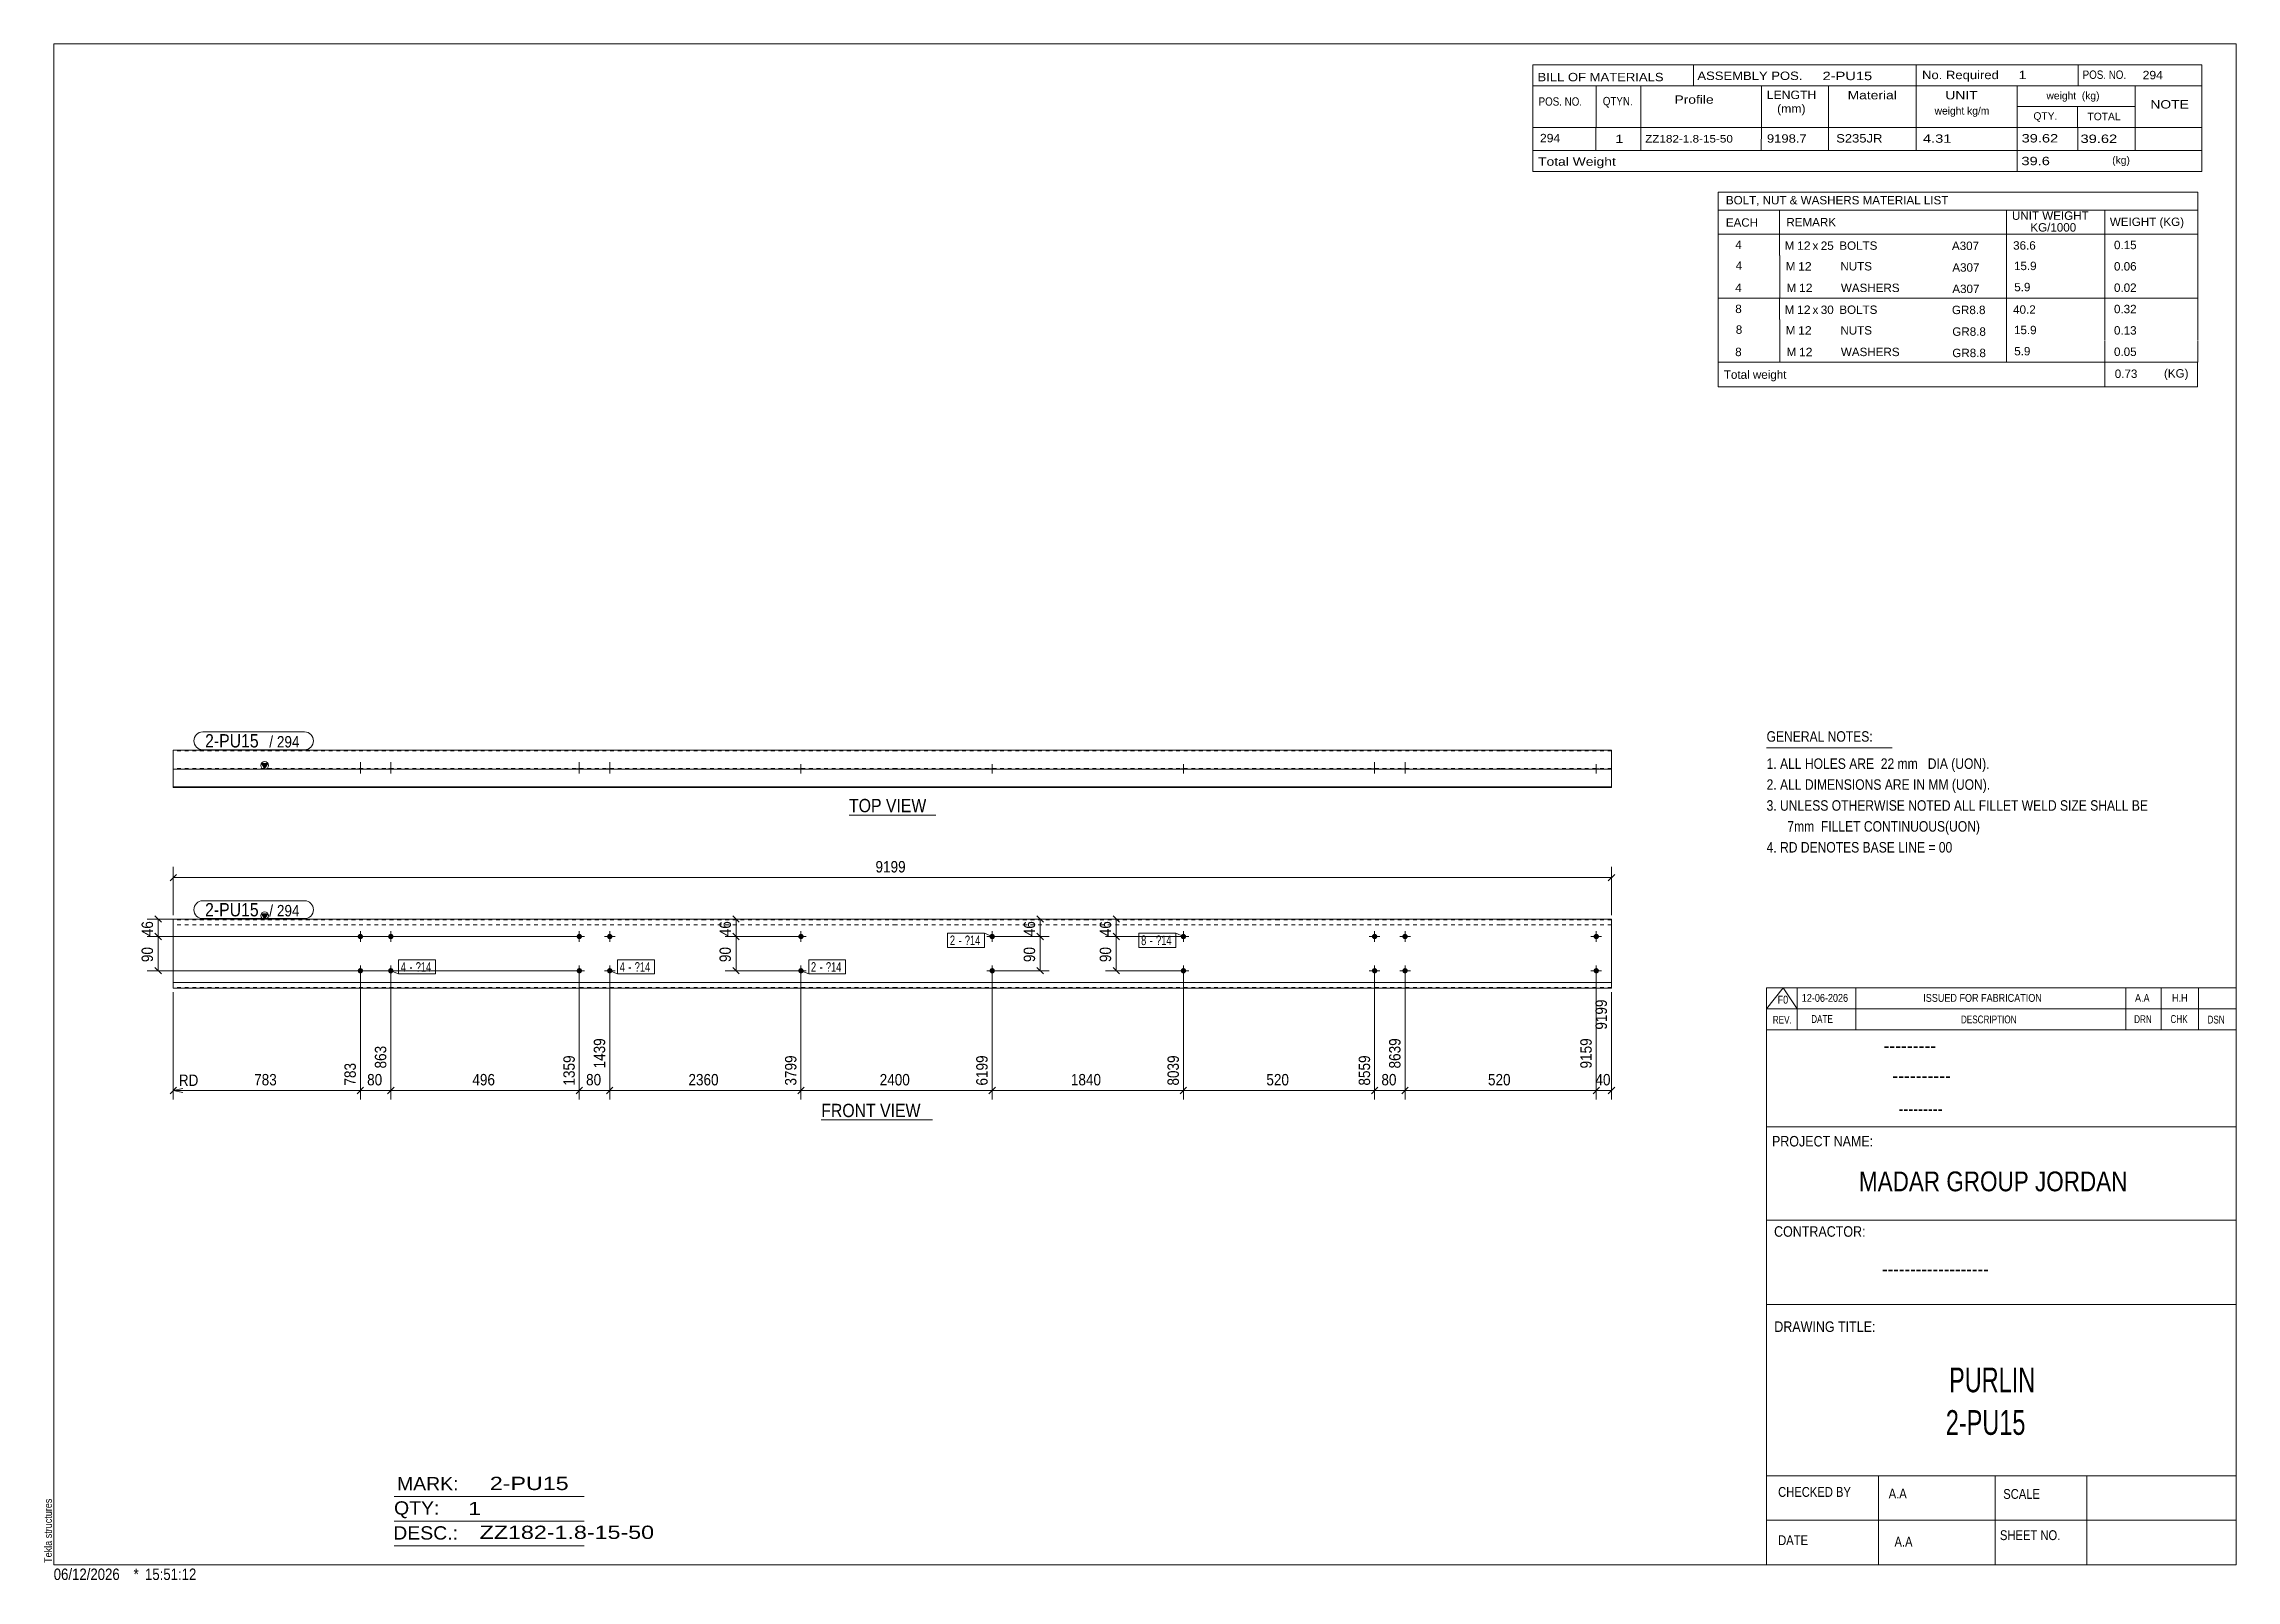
# Model space of a CAD drawing. Header units: millimetres. Extents: x 2 to 579, y 1 to 405.
import ezdxf

# ---------------------------------------------------------------- set-up
doc = ezdxf.new("R2010")
doc.units = ezdxf.units.MM
doc.linetypes.add('XKITLINE00', pattern=[0])
doc.linetypes.add('XKITLINE01', pattern=[4, 1, -1, 1, -1])
for name, color, linetype, lineweight in [('Bolt', 3, 'Continuous', 0), ('BoltMark', 7, 'Continuous', 0), ('Dimensions', 7, 'Continuous', 0), ('DrawingSheet', 5, 'Continuous', 0), ('OtherObjectType', 7, 'Continuous', 0), ('Part', 2, 'Continuous', 0), ('PartMark', 7, 'Continuous', 0)]:
    doc.layers.add(name, color=color, linetype=linetype, lineweight=lineweight)
doc.styles.add('@ARIAL_UNICODE_MS_BOLD', font='ARIAL.TTF')
doc.styles.add('ARIAL', font='ARIAL.TTF')
doc.styles.add('ARIAL_NARROW', font='ARIALN.TTF')
doc.styles.add('COMIC_SANS_MS_BOLD', font='COMICBD.TTF')
doc.styles.add('SWIS721_EX_BT', font='ARIAL.TTF')
doc.styles.add('SWISSE', font='ARIAL.TTF')

# ---------------------------------------------------------------- blocks, each defined once
blk = doc.blocks.new('*A1')
at = {"layer": 'Bolt'}
for points in [[(86.35, 170.2), (86.34, 170.16), (86.34, 170.13), (86.33, 170.09), (86.33, 170.06), (86.32, 170.03), (86.31, 169.99), (86.29, 169.96), (86.28, 169.93), (86.26, 169.9), (86.25, 169.87), (86.23, 169.84), (86.21, 169.81), (86.19, 169.79), (86.17, 169.76), (86.14, 169.74), (86.12, 169.71), (86.09, 169.69), (86.06, 169.67), (86.04, 169.65), (86.01, 169.63), (85.98, 169.61), (85.95, 169.6), (85.91, 169.58), (85.88, 169.57), (85.85, 169.56), (85.82, 169.55), (85.78, 169.54), (85.75, 169.54), (85.72, 169.53), (85.68, 169.53), (85.65, 169.53), (85.61, 169.53), (85.58, 169.53), (85.54, 169.54), (85.51, 169.54), (85.48, 169.55), (85.44, 169.56), (85.41, 169.57), (85.38, 169.58), (85.35, 169.6), (85.32, 169.61), (85.29, 169.63), (85.26, 169.65), (85.23, 169.67), (85.2, 169.69), (85.18, 169.71), (85.15, 169.74), (85.13, 169.76), (85.11, 169.79), (85.08, 169.81), (85.06, 169.84), (85.05, 169.87), (85.03, 169.9), (85.01, 169.93), (85, 169.96), (84.99, 169.99), (84.98, 170.03), (84.97, 170.06), (84.96, 170.09), (84.95, 170.13), (84.95, 170.16), (84.95, 170.2), (84.95, 170.23), (84.95, 170.26), (84.95, 170.3), (84.95, 170.33), (84.96, 170.37), (84.97, 170.4), (84.98, 170.43), (84.99, 170.47), (85, 170.5), (85.01, 170.53), (85.03, 170.56), (85.05, 170.59), (85.06, 170.62), (85.08, 170.65), (85.11, 170.67), (85.13, 170.7), (85.15, 170.72), (85.18, 170.75), (85.2, 170.77), (85.23, 170.79), (85.26, 170.81), (85.29, 170.83), (85.32, 170.85), (85.35, 170.86), (85.38, 170.88), (85.41, 170.89), (85.44, 170.9), (85.48, 170.91), (85.51, 170.92), (85.54, 170.92), (85.58, 170.93), (85.61, 170.93), (85.65, 170.93), (85.68, 170.93), (85.72, 170.93), (85.75, 170.92), (85.78, 170.92), (85.82, 170.91), (85.85, 170.9), (85.88, 170.89), (85.91, 170.88), (85.95, 170.86), (85.98, 170.85), (86.01, 170.83), (86.04, 170.81), (86.06, 170.79), (86.09, 170.77), (86.12, 170.75), (86.14, 170.72), (86.17, 170.7), (86.19, 170.67), (86.21, 170.65), (86.23, 170.62), (86.25, 170.59), (86.26, 170.56), (86.28, 170.53), (86.29, 170.5), (86.31, 170.47), (86.32, 170.43), (86.33, 170.4), (86.33, 170.37), (86.34, 170.33), (86.34, 170.3), (86.35, 170.26), (86.35, 170.23)], [(94.35, 170.2), (94.34, 170.16), (94.34, 170.13), (94.33, 170.09), (94.33, 170.06), (94.32, 170.03), (94.31, 169.99), (94.29, 169.96), (94.28, 169.93), (94.26, 169.9), (94.25, 169.87), (94.23, 169.84), (94.21, 169.81), (94.19, 169.79), (94.17, 169.76), (94.14, 169.74), (94.12, 169.71), (94.09, 169.69), (94.06, 169.67), (94.04, 169.65), (94.01, 169.63), (93.98, 169.61), (93.95, 169.6), (93.91, 169.58), (93.88, 169.57), (93.85, 169.56), (93.82, 169.55), (93.78, 169.54), (93.75, 169.54), (93.72, 169.53), (93.68, 169.53), (93.65, 169.53), (93.61, 169.53), (93.58, 169.53), (93.54, 169.54), (93.51, 169.54), (93.48, 169.55), (93.44, 169.56), (93.41, 169.57), (93.38, 169.58), (93.35, 169.6), (93.32, 169.61), (93.29, 169.63), (93.26, 169.65), (93.23, 169.67), (93.2, 169.69), (93.18, 169.71), (93.15, 169.74), (93.13, 169.76), (93.11, 169.79), (93.08, 169.81), (93.06, 169.84), (93.05, 169.87), (93.03, 169.9), (93.01, 169.93), (93, 169.96), (92.99, 169.99), (92.98, 170.03), (92.97, 170.06), (92.96, 170.09), (92.95, 170.13), (92.95, 170.16), (92.95, 170.2), (92.95, 170.23), (92.95, 170.26), (92.95, 170.3), (92.95, 170.33), (92.96, 170.37), (92.97, 170.4), (92.98, 170.43), (92.99, 170.47), (93, 170.5), (93.01, 170.53), (93.03, 170.56), (93.05, 170.59), (93.06, 170.62), (93.08, 170.65), (93.11, 170.67), (93.13, 170.7), (93.15, 170.72), (93.18, 170.75), (93.2, 170.77), (93.23, 170.79), (93.26, 170.81), (93.29, 170.83), (93.32, 170.85), (93.35, 170.86), (93.38, 170.88), (93.41, 170.89), (93.44, 170.9), (93.48, 170.91), (93.51, 170.92), (93.54, 170.92), (93.58, 170.93), (93.61, 170.93), (93.65, 170.93), (93.68, 170.93), (93.72, 170.93), (93.75, 170.92), (93.78, 170.92), (93.82, 170.91), (93.85, 170.9), (93.88, 170.89), (93.91, 170.88), (93.95, 170.86), (93.98, 170.85), (94.01, 170.83), (94.04, 170.81), (94.06, 170.79), (94.09, 170.77), (94.12, 170.75), (94.14, 170.72), (94.17, 170.7), (94.19, 170.67), (94.21, 170.65), (94.23, 170.62), (94.25, 170.59), (94.26, 170.56), (94.28, 170.53), (94.29, 170.5), (94.31, 170.47), (94.32, 170.43), (94.33, 170.4), (94.33, 170.37), (94.34, 170.33), (94.34, 170.3), (94.35, 170.26), (94.35, 170.23)], [(86.35, 161.2), (86.34, 161.16), (86.34, 161.13), (86.33, 161.09), (86.33, 161.06), (86.32, 161.03), (86.31, 160.99), (86.29, 160.96), (86.28, 160.93), (86.26, 160.9), (86.25, 160.87), (86.23, 160.84), (86.21, 160.81), (86.19, 160.79), (86.17, 160.76), (86.14, 160.74), (86.12, 160.71), (86.09, 160.69), (86.06, 160.67), (86.04, 160.65), (86.01, 160.63), (85.98, 160.61), (85.95, 160.6), (85.91, 160.58), (85.88, 160.57), (85.85, 160.56), (85.82, 160.55), (85.78, 160.54), (85.75, 160.54), (85.72, 160.53), (85.68, 160.53), (85.65, 160.53), (85.61, 160.53), (85.58, 160.53), (85.54, 160.54), (85.51, 160.54), (85.48, 160.55), (85.44, 160.56), (85.41, 160.57), (85.38, 160.58), (85.35, 160.6), (85.32, 160.61), (85.29, 160.63), (85.26, 160.65), (85.23, 160.67), (85.2, 160.69), (85.18, 160.71), (85.15, 160.74), (85.13, 160.76), (85.11, 160.79), (85.08, 160.81), (85.06, 160.84), (85.05, 160.87), (85.03, 160.9), (85.01, 160.93), (85, 160.96), (84.99, 160.99), (84.98, 161.03), (84.97, 161.06), (84.96, 161.09), (84.95, 161.13), (84.95, 161.16), (84.95, 161.2), (84.95, 161.23), (84.95, 161.26), (84.95, 161.3), (84.95, 161.33), (84.96, 161.37), (84.97, 161.4), (84.98, 161.43), (84.99, 161.47), (85, 161.5), (85.01, 161.53), (85.03, 161.56), (85.05, 161.59), (85.06, 161.62), (85.08, 161.65), (85.11, 161.67), (85.13, 161.7), (85.15, 161.72), (85.18, 161.75), (85.2, 161.77), (85.23, 161.79), (85.26, 161.81), (85.29, 161.83), (85.32, 161.85), (85.35, 161.86), (85.38, 161.88), (85.41, 161.89), (85.44, 161.9), (85.48, 161.91), (85.51, 161.92), (85.54, 161.92), (85.58, 161.93), (85.61, 161.93), (85.65, 161.93), (85.68, 161.93), (85.72, 161.93), (85.75, 161.92), (85.78, 161.92), (85.82, 161.91), (85.85, 161.9), (85.88, 161.89), (85.91, 161.88), (85.95, 161.86), (85.98, 161.85), (86.01, 161.83), (86.04, 161.81), (86.06, 161.79), (86.09, 161.77), (86.12, 161.75), (86.14, 161.72), (86.17, 161.7), (86.19, 161.67), (86.21, 161.65), (86.23, 161.62), (86.25, 161.59), (86.26, 161.56), (86.28, 161.53), (86.29, 161.5), (86.31, 161.47), (86.32, 161.43), (86.33, 161.4), (86.33, 161.37), (86.34, 161.33), (86.34, 161.3), (86.35, 161.26), (86.35, 161.23)], [(94.35, 161.2), (94.34, 161.16), (94.34, 161.13), (94.33, 161.09), (94.33, 161.06), (94.32, 161.03), (94.31, 160.99), (94.29, 160.96), (94.28, 160.93), (94.26, 160.9), (94.25, 160.87), (94.23, 160.84), (94.21, 160.81), (94.19, 160.79), (94.17, 160.76), (94.14, 160.74), (94.12, 160.71), (94.09, 160.69), (94.06, 160.67), (94.04, 160.65), (94.01, 160.63), (93.98, 160.61), (93.95, 160.6), (93.91, 160.58), (93.88, 160.57), (93.85, 160.56), (93.82, 160.55), (93.78, 160.54), (93.75, 160.54), (93.72, 160.53), (93.68, 160.53), (93.65, 160.53), (93.61, 160.53), (93.58, 160.53), (93.54, 160.54), (93.51, 160.54), (93.48, 160.55), (93.44, 160.56), (93.41, 160.57), (93.38, 160.58), (93.35, 160.6), (93.32, 160.61), (93.29, 160.63), (93.26, 160.65), (93.23, 160.67), (93.2, 160.69), (93.18, 160.71), (93.15, 160.74), (93.13, 160.76), (93.11, 160.79), (93.08, 160.81), (93.06, 160.84), (93.05, 160.87), (93.03, 160.9), (93.01, 160.93), (93, 160.96), (92.99, 160.99), (92.98, 161.03), (92.97, 161.06), (92.96, 161.09), (92.95, 161.13), (92.95, 161.16), (92.95, 161.2), (92.95, 161.23), (92.95, 161.26), (92.95, 161.3), (92.95, 161.33), (92.96, 161.37), (92.97, 161.4), (92.98, 161.43), (92.99, 161.47), (93, 161.5), (93.01, 161.53), (93.03, 161.56), (93.05, 161.59), (93.06, 161.62), (93.08, 161.65), (93.11, 161.67), (93.13, 161.7), (93.15, 161.72), (93.18, 161.75), (93.2, 161.77), (93.23, 161.79), (93.26, 161.81), (93.29, 161.83), (93.32, 161.85), (93.35, 161.86), (93.38, 161.88), (93.41, 161.89), (93.44, 161.9), (93.48, 161.91), (93.51, 161.92), (93.54, 161.92), (93.58, 161.93), (93.61, 161.93), (93.65, 161.93), (93.68, 161.93), (93.72, 161.93), (93.75, 161.92), (93.78, 161.92), (93.82, 161.91), (93.85, 161.9), (93.88, 161.89), (93.91, 161.88), (93.95, 161.86), (93.98, 161.85), (94.01, 161.83), (94.04, 161.81), (94.06, 161.79), (94.09, 161.77), (94.12, 161.75), (94.14, 161.72), (94.17, 161.7), (94.19, 161.67), (94.21, 161.65), (94.23, 161.62), (94.25, 161.59), (94.26, 161.56), (94.28, 161.53), (94.29, 161.5), (94.31, 161.47), (94.32, 161.43), (94.33, 161.4), (94.33, 161.37), (94.34, 161.33), (94.34, 161.3), (94.35, 161.26), (94.35, 161.23)]]:
    blk.add_hatch(color=3, dxfattribs=at).paths.add_polyline_path(points, flags=17)
at = {"layer": 'Bolt', "color": 3, "linetype": 'XKITLINE00', "lineweight": 0}
for p, q in [((87.05, 170.23), (84.25, 170.23)), ((85.65, 171.63), (85.65, 168.83)), ((95.05, 170.23), (92.25, 170.23)), ((93.65, 171.63), (93.65, 168.83)), ((85.65, 162.63), (85.65, 159.83)), ((93.65, 162.63), (93.65, 159.83)), ((87.05, 161.23), (84.25, 161.23)), ((95.05, 161.23), (92.25, 161.23))]:
    blk.add_line(p, q, dxfattribs=at)
blk = doc.blocks.new('*A2')
at = {"layer": 'Bolt'}
for points in [[(202.23, 170.2), (202.23, 170.16), (202.22, 170.13), (202.22, 170.09), (202.21, 170.06), (202.2, 170.03), (202.19, 169.99), (202.18, 169.96), (202.16, 169.93), (202.15, 169.9), (202.13, 169.87), (202.11, 169.84), (202.09, 169.81), (202.07, 169.79), (202.05, 169.76), (202.02, 169.74), (202, 169.71), (201.97, 169.69), (201.95, 169.67), (201.92, 169.65), (201.89, 169.63), (201.86, 169.61), (201.83, 169.6), (201.8, 169.58), (201.76, 169.57), (201.73, 169.56), (201.7, 169.55), (201.67, 169.54), (201.63, 169.54), (201.6, 169.53), (201.56, 169.53), (201.53, 169.53), (201.49, 169.53), (201.46, 169.53), (201.43, 169.54), (201.39, 169.54), (201.36, 169.55), (201.33, 169.56), (201.29, 169.57), (201.26, 169.58), (201.23, 169.6), (201.2, 169.61), (201.17, 169.63), (201.14, 169.65), (201.11, 169.67), (201.08, 169.69), (201.06, 169.71), (201.03, 169.74), (201.01, 169.76), (200.99, 169.79), (200.97, 169.81), (200.95, 169.84), (200.93, 169.87), (200.91, 169.9), (200.9, 169.93), (200.88, 169.96), (200.87, 169.99), (200.86, 170.03), (200.85, 170.06), (200.84, 170.09), (200.84, 170.13), (200.83, 170.16), (200.83, 170.2), (200.83, 170.23), (200.83, 170.26), (200.83, 170.3), (200.84, 170.33), (200.84, 170.37), (200.85, 170.4), (200.86, 170.43), (200.87, 170.47), (200.88, 170.5), (200.9, 170.53), (200.91, 170.56), (200.93, 170.59), (200.95, 170.62), (200.97, 170.65), (200.99, 170.67), (201.01, 170.7), (201.03, 170.72), (201.06, 170.75), (201.08, 170.77), (201.11, 170.79), (201.14, 170.81), (201.17, 170.83), (201.2, 170.85), (201.23, 170.86), (201.26, 170.88), (201.29, 170.89), (201.33, 170.9), (201.36, 170.91), (201.39, 170.92), (201.43, 170.92), (201.46, 170.93), (201.49, 170.93), (201.53, 170.93), (201.56, 170.93), (201.6, 170.93), (201.63, 170.92), (201.67, 170.92), (201.7, 170.91), (201.73, 170.9), (201.76, 170.89), (201.8, 170.88), (201.83, 170.86), (201.86, 170.85), (201.89, 170.83), (201.92, 170.81), (201.95, 170.79), (201.97, 170.77), (202, 170.75), (202.02, 170.72), (202.05, 170.7), (202.07, 170.67), (202.09, 170.65), (202.11, 170.62), (202.13, 170.59), (202.15, 170.56), (202.16, 170.53), (202.18, 170.5), (202.19, 170.47), (202.2, 170.43), (202.21, 170.4), (202.22, 170.37), (202.22, 170.33), (202.23, 170.3), (202.23, 170.26), (202.23, 170.23)], [(202.23, 161.2), (202.23, 161.16), (202.22, 161.13), (202.22, 161.09), (202.21, 161.06), (202.2, 161.03), (202.19, 160.99), (202.18, 160.96), (202.16, 160.93), (202.15, 160.9), (202.13, 160.87), (202.11, 160.84), (202.09, 160.81), (202.07, 160.79), (202.05, 160.76), (202.02, 160.74), (202, 160.71), (201.97, 160.69), (201.95, 160.67), (201.92, 160.65), (201.89, 160.63), (201.86, 160.61), (201.83, 160.6), (201.8, 160.58), (201.76, 160.57), (201.73, 160.56), (201.7, 160.55), (201.67, 160.54), (201.63, 160.54), (201.6, 160.53), (201.56, 160.53), (201.53, 160.53), (201.49, 160.53), (201.46, 160.53), (201.43, 160.54), (201.39, 160.54), (201.36, 160.55), (201.33, 160.56), (201.29, 160.57), (201.26, 160.58), (201.23, 160.6), (201.2, 160.61), (201.17, 160.63), (201.14, 160.65), (201.11, 160.67), (201.08, 160.69), (201.06, 160.71), (201.03, 160.74), (201.01, 160.76), (200.99, 160.79), (200.97, 160.81), (200.95, 160.84), (200.93, 160.87), (200.91, 160.9), (200.9, 160.93), (200.88, 160.96), (200.87, 160.99), (200.86, 161.03), (200.85, 161.06), (200.84, 161.09), (200.84, 161.13), (200.83, 161.16), (200.83, 161.2), (200.83, 161.23), (200.83, 161.26), (200.83, 161.3), (200.84, 161.33), (200.84, 161.37), (200.85, 161.4), (200.86, 161.43), (200.87, 161.47), (200.88, 161.5), (200.9, 161.53), (200.91, 161.56), (200.93, 161.59), (200.95, 161.62), (200.97, 161.65), (200.99, 161.67), (201.01, 161.7), (201.03, 161.72), (201.06, 161.75), (201.08, 161.77), (201.11, 161.79), (201.14, 161.81), (201.17, 161.83), (201.2, 161.85), (201.23, 161.86), (201.26, 161.88), (201.29, 161.89), (201.33, 161.9), (201.36, 161.91), (201.39, 161.92), (201.43, 161.92), (201.46, 161.93), (201.49, 161.93), (201.53, 161.93), (201.56, 161.93), (201.6, 161.93), (201.63, 161.92), (201.67, 161.92), (201.7, 161.91), (201.73, 161.9), (201.76, 161.89), (201.8, 161.88), (201.83, 161.86), (201.86, 161.85), (201.89, 161.83), (201.92, 161.81), (201.95, 161.79), (201.97, 161.77), (202, 161.75), (202.02, 161.72), (202.05, 161.7), (202.07, 161.67), (202.09, 161.65), (202.11, 161.62), (202.13, 161.59), (202.15, 161.56), (202.16, 161.53), (202.18, 161.5), (202.19, 161.47), (202.2, 161.43), (202.21, 161.4), (202.22, 161.37), (202.22, 161.33), (202.23, 161.3), (202.23, 161.26), (202.23, 161.23)]]:
    blk.add_hatch(color=3, dxfattribs=at).paths.add_polyline_path(points, flags=17)
at = {"layer": 'Bolt', "color": 3, "linetype": 'XKITLINE00', "lineweight": 0}
for p, q in [((202.93, 170.23), (200.13, 170.23)), ((201.53, 171.63), (201.53, 168.83)), ((201.53, 162.63), (201.53, 159.83)), ((202.93, 161.23), (200.13, 161.23))]:
    blk.add_line(p, q, dxfattribs=at)
blk = doc.blocks.new('*A3')
at = {"layer": 'Bolt'}
for points in [[(252.52, 170.2), (252.52, 170.16), (252.52, 170.13), (252.51, 170.09), (252.5, 170.06), (252.49, 170.03), (252.48, 169.99), (252.47, 169.96), (252.46, 169.93), (252.44, 169.9), (252.42, 169.87), (252.4, 169.84), (252.39, 169.81), (252.36, 169.79), (252.34, 169.76), (252.32, 169.74), (252.29, 169.71), (252.27, 169.69), (252.24, 169.67), (252.21, 169.65), (252.18, 169.63), (252.15, 169.61), (252.12, 169.6), (252.09, 169.58), (252.06, 169.57), (252.03, 169.56), (251.99, 169.55), (251.96, 169.54), (251.93, 169.54), (251.89, 169.53), (251.86, 169.53), (251.82, 169.53), (251.79, 169.53), (251.75, 169.53), (251.72, 169.54), (251.69, 169.54), (251.65, 169.55), (251.62, 169.56), (251.59, 169.57), (251.55, 169.58), (251.52, 169.6), (251.49, 169.61), (251.46, 169.63), (251.43, 169.65), (251.41, 169.67), (251.38, 169.69), (251.35, 169.71), (251.33, 169.74), (251.3, 169.76), (251.28, 169.79), (251.26, 169.81), (251.24, 169.84), (251.22, 169.87), (251.21, 169.9), (251.19, 169.93), (251.18, 169.96), (251.16, 169.99), (251.15, 170.03), (251.14, 170.06), (251.14, 170.09), (251.13, 170.13), (251.13, 170.16), (251.12, 170.2), (251.12, 170.23), (251.12, 170.26), (251.13, 170.3), (251.13, 170.33), (251.14, 170.37), (251.14, 170.4), (251.15, 170.43), (251.16, 170.47), (251.18, 170.5), (251.19, 170.53), (251.21, 170.56), (251.22, 170.59), (251.24, 170.62), (251.26, 170.65), (251.28, 170.67), (251.3, 170.7), (251.33, 170.72), (251.35, 170.75), (251.38, 170.77), (251.41, 170.79), (251.43, 170.81), (251.46, 170.83), (251.49, 170.85), (251.52, 170.86), (251.55, 170.88), (251.59, 170.89), (251.62, 170.9), (251.65, 170.91), (251.69, 170.92), (251.72, 170.92), (251.75, 170.93), (251.79, 170.93), (251.82, 170.93), (251.86, 170.93), (251.89, 170.93), (251.93, 170.92), (251.96, 170.92), (251.99, 170.91), (252.03, 170.9), (252.06, 170.89), (252.09, 170.88), (252.12, 170.86), (252.15, 170.85), (252.18, 170.83), (252.21, 170.81), (252.24, 170.79), (252.27, 170.77), (252.29, 170.75), (252.32, 170.72), (252.34, 170.7), (252.36, 170.67), (252.39, 170.65), (252.4, 170.62), (252.42, 170.59), (252.44, 170.56), (252.46, 170.53), (252.47, 170.5), (252.48, 170.47), (252.49, 170.43), (252.5, 170.4), (252.51, 170.37), (252.52, 170.33), (252.52, 170.3), (252.52, 170.26), (252.52, 170.23)], [(252.52, 161.2), (252.52, 161.16), (252.52, 161.13), (252.51, 161.09), (252.5, 161.06), (252.49, 161.03), (252.48, 160.99), (252.47, 160.96), (252.46, 160.93), (252.44, 160.9), (252.42, 160.87), (252.4, 160.84), (252.39, 160.81), (252.36, 160.79), (252.34, 160.76), (252.32, 160.74), (252.29, 160.71), (252.27, 160.69), (252.24, 160.67), (252.21, 160.65), (252.18, 160.63), (252.15, 160.61), (252.12, 160.6), (252.09, 160.58), (252.06, 160.57), (252.03, 160.56), (251.99, 160.55), (251.96, 160.54), (251.93, 160.54), (251.89, 160.53), (251.86, 160.53), (251.82, 160.53), (251.79, 160.53), (251.75, 160.53), (251.72, 160.54), (251.69, 160.54), (251.65, 160.55), (251.62, 160.56), (251.59, 160.57), (251.55, 160.58), (251.52, 160.6), (251.49, 160.61), (251.46, 160.63), (251.43, 160.65), (251.41, 160.67), (251.38, 160.69), (251.35, 160.71), (251.33, 160.74), (251.3, 160.76), (251.28, 160.79), (251.26, 160.81), (251.24, 160.84), (251.22, 160.87), (251.21, 160.9), (251.19, 160.93), (251.18, 160.96), (251.16, 160.99), (251.15, 161.03), (251.14, 161.06), (251.14, 161.09), (251.13, 161.13), (251.13, 161.16), (251.12, 161.2), (251.12, 161.23), (251.12, 161.26), (251.13, 161.3), (251.13, 161.33), (251.14, 161.37), (251.14, 161.4), (251.15, 161.43), (251.16, 161.47), (251.18, 161.5), (251.19, 161.53), (251.21, 161.56), (251.22, 161.59), (251.24, 161.62), (251.26, 161.65), (251.28, 161.67), (251.3, 161.7), (251.33, 161.72), (251.35, 161.75), (251.38, 161.77), (251.41, 161.79), (251.43, 161.81), (251.46, 161.83), (251.49, 161.85), (251.52, 161.86), (251.55, 161.88), (251.59, 161.89), (251.62, 161.9), (251.65, 161.91), (251.69, 161.92), (251.72, 161.92), (251.75, 161.93), (251.79, 161.93), (251.82, 161.93), (251.86, 161.93), (251.89, 161.93), (251.93, 161.92), (251.96, 161.92), (251.99, 161.91), (252.03, 161.9), (252.06, 161.89), (252.09, 161.88), (252.12, 161.86), (252.15, 161.85), (252.18, 161.83), (252.21, 161.81), (252.24, 161.79), (252.27, 161.77), (252.29, 161.75), (252.32, 161.72), (252.34, 161.7), (252.36, 161.67), (252.39, 161.65), (252.4, 161.62), (252.42, 161.59), (252.44, 161.56), (252.46, 161.53), (252.47, 161.5), (252.48, 161.47), (252.49, 161.43), (252.5, 161.4), (252.51, 161.37), (252.52, 161.33), (252.52, 161.3), (252.52, 161.26), (252.52, 161.23)]]:
    blk.add_hatch(color=3, dxfattribs=at).paths.add_polyline_path(points, flags=17)
at = {"layer": 'Bolt', "color": 3, "linetype": 'XKITLINE00', "lineweight": 0}
for p, q in [((253.22, 170.23), (250.42, 170.23)), ((251.82, 171.63), (251.82, 168.83)), ((251.82, 162.63), (251.82, 159.83)), ((253.22, 161.23), (250.42, 161.23))]:
    blk.add_line(p, q, dxfattribs=at)
blk = doc.blocks.new('*A4')
at = {"layer": 'Bolt'}
for points in [[(143.93, 170.2), (143.93, 170.16), (143.93, 170.13), (143.92, 170.09), (143.91, 170.06), (143.9, 170.03), (143.89, 169.99), (143.88, 169.96), (143.87, 169.93), (143.85, 169.9), (143.84, 169.87), (143.82, 169.84), (143.8, 169.81), (143.78, 169.79), (143.75, 169.76), (143.73, 169.74), (143.71, 169.71), (143.68, 169.69), (143.65, 169.67), (143.62, 169.65), (143.59, 169.63), (143.56, 169.61), (143.53, 169.6), (143.5, 169.58), (143.47, 169.57), (143.44, 169.56), (143.41, 169.55), (143.37, 169.54), (143.34, 169.54), (143.3, 169.53), (143.27, 169.53), (143.23, 169.53), (143.2, 169.53), (143.17, 169.53), (143.13, 169.54), (143.1, 169.54), (143.06, 169.55), (143.03, 169.56), (143, 169.57), (142.97, 169.58), (142.94, 169.6), (142.9, 169.61), (142.88, 169.63), (142.85, 169.65), (142.82, 169.67), (142.79, 169.69), (142.76, 169.71), (142.74, 169.74), (142.72, 169.76), (142.69, 169.79), (142.67, 169.81), (142.65, 169.84), (142.63, 169.87), (142.62, 169.9), (142.6, 169.93), (142.59, 169.96), (142.58, 169.99), (142.57, 170.03), (142.56, 170.06), (142.55, 170.09), (142.54, 170.13), (142.54, 170.16), (142.54, 170.2), (142.53, 170.23), (142.54, 170.26), (142.54, 170.3), (142.54, 170.33), (142.55, 170.37), (142.56, 170.4), (142.57, 170.43), (142.58, 170.47), (142.59, 170.5), (142.6, 170.53), (142.62, 170.56), (142.63, 170.59), (142.65, 170.62), (142.67, 170.65), (142.69, 170.67), (142.72, 170.7), (142.74, 170.72), (142.76, 170.75), (142.79, 170.77), (142.82, 170.79), (142.85, 170.81), (142.88, 170.83), (142.9, 170.85), (142.94, 170.86), (142.97, 170.88), (143, 170.89), (143.03, 170.9), (143.06, 170.91), (143.1, 170.92), (143.13, 170.92), (143.17, 170.93), (143.2, 170.93), (143.23, 170.93), (143.27, 170.93), (143.3, 170.93), (143.34, 170.92), (143.37, 170.92), (143.41, 170.91), (143.44, 170.9), (143.47, 170.89), (143.5, 170.88), (143.53, 170.86), (143.56, 170.85), (143.59, 170.83), (143.62, 170.81), (143.65, 170.79), (143.68, 170.77), (143.71, 170.75), (143.73, 170.72), (143.75, 170.7), (143.78, 170.67), (143.8, 170.65), (143.82, 170.62), (143.84, 170.59), (143.85, 170.56), (143.87, 170.53), (143.88, 170.5), (143.89, 170.47), (143.9, 170.43), (143.91, 170.4), (143.92, 170.37), (143.93, 170.33), (143.93, 170.3), (143.93, 170.26), (143.93, 170.23)], [(151.93, 170.2), (151.93, 170.16), (151.93, 170.13), (151.92, 170.09), (151.91, 170.06), (151.9, 170.03), (151.89, 169.99), (151.88, 169.96), (151.87, 169.93), (151.85, 169.9), (151.84, 169.87), (151.82, 169.84), (151.8, 169.81), (151.78, 169.79), (151.75, 169.76), (151.73, 169.74), (151.71, 169.71), (151.68, 169.69), (151.65, 169.67), (151.62, 169.65), (151.59, 169.63), (151.56, 169.61), (151.53, 169.6), (151.5, 169.58), (151.47, 169.57), (151.44, 169.56), (151.41, 169.55), (151.37, 169.54), (151.34, 169.54), (151.3, 169.53), (151.27, 169.53), (151.23, 169.53), (151.2, 169.53), (151.17, 169.53), (151.13, 169.54), (151.1, 169.54), (151.06, 169.55), (151.03, 169.56), (151, 169.57), (150.97, 169.58), (150.94, 169.6), (150.9, 169.61), (150.88, 169.63), (150.85, 169.65), (150.82, 169.67), (150.79, 169.69), (150.76, 169.71), (150.74, 169.74), (150.72, 169.76), (150.69, 169.79), (150.67, 169.81), (150.65, 169.84), (150.63, 169.87), (150.62, 169.9), (150.6, 169.93), (150.59, 169.96), (150.58, 169.99), (150.57, 170.03), (150.56, 170.06), (150.55, 170.09), (150.54, 170.13), (150.54, 170.16), (150.54, 170.2), (150.53, 170.23), (150.54, 170.26), (150.54, 170.3), (150.54, 170.33), (150.55, 170.37), (150.56, 170.4), (150.57, 170.43), (150.58, 170.47), (150.59, 170.5), (150.6, 170.53), (150.62, 170.56), (150.63, 170.59), (150.65, 170.62), (150.67, 170.65), (150.69, 170.67), (150.72, 170.7), (150.74, 170.72), (150.76, 170.75), (150.79, 170.77), (150.82, 170.79), (150.85, 170.81), (150.88, 170.83), (150.9, 170.85), (150.94, 170.86), (150.97, 170.88), (151, 170.89), (151.03, 170.9), (151.06, 170.91), (151.1, 170.92), (151.13, 170.92), (151.17, 170.93), (151.2, 170.93), (151.23, 170.93), (151.27, 170.93), (151.3, 170.93), (151.34, 170.92), (151.37, 170.92), (151.41, 170.91), (151.44, 170.9), (151.47, 170.89), (151.5, 170.88), (151.53, 170.86), (151.56, 170.85), (151.59, 170.83), (151.62, 170.81), (151.65, 170.79), (151.68, 170.77), (151.71, 170.75), (151.73, 170.72), (151.75, 170.7), (151.78, 170.67), (151.8, 170.65), (151.82, 170.62), (151.84, 170.59), (151.85, 170.56), (151.87, 170.53), (151.88, 170.5), (151.89, 170.47), (151.9, 170.43), (151.91, 170.4), (151.92, 170.37), (151.93, 170.33), (151.93, 170.3), (151.93, 170.26), (151.93, 170.23)], [(143.93, 161.2), (143.93, 161.16), (143.93, 161.13), (143.92, 161.09), (143.91, 161.06), (143.9, 161.03), (143.89, 160.99), (143.88, 160.96), (143.87, 160.93), (143.85, 160.9), (143.84, 160.87), (143.82, 160.84), (143.8, 160.81), (143.78, 160.79), (143.75, 160.76), (143.73, 160.74), (143.71, 160.71), (143.68, 160.69), (143.65, 160.67), (143.62, 160.65), (143.59, 160.63), (143.56, 160.61), (143.53, 160.6), (143.5, 160.58), (143.47, 160.57), (143.44, 160.56), (143.41, 160.55), (143.37, 160.54), (143.34, 160.54), (143.3, 160.53), (143.27, 160.53), (143.23, 160.53), (143.2, 160.53), (143.17, 160.53), (143.13, 160.54), (143.1, 160.54), (143.06, 160.55), (143.03, 160.56), (143, 160.57), (142.97, 160.58), (142.94, 160.6), (142.9, 160.61), (142.88, 160.63), (142.85, 160.65), (142.82, 160.67), (142.79, 160.69), (142.76, 160.71), (142.74, 160.74), (142.72, 160.76), (142.69, 160.79), (142.67, 160.81), (142.65, 160.84), (142.63, 160.87), (142.62, 160.9), (142.6, 160.93), (142.59, 160.96), (142.58, 160.99), (142.57, 161.03), (142.56, 161.06), (142.55, 161.09), (142.54, 161.13), (142.54, 161.16), (142.54, 161.2), (142.53, 161.23), (142.54, 161.26), (142.54, 161.3), (142.54, 161.33), (142.55, 161.37), (142.56, 161.4), (142.57, 161.43), (142.58, 161.47), (142.59, 161.5), (142.6, 161.53), (142.62, 161.56), (142.63, 161.59), (142.65, 161.62), (142.67, 161.65), (142.69, 161.67), (142.72, 161.7), (142.74, 161.72), (142.76, 161.75), (142.79, 161.77), (142.82, 161.79), (142.85, 161.81), (142.88, 161.83), (142.9, 161.85), (142.94, 161.86), (142.97, 161.88), (143, 161.89), (143.03, 161.9), (143.06, 161.91), (143.1, 161.92), (143.13, 161.92), (143.17, 161.93), (143.2, 161.93), (143.23, 161.93), (143.27, 161.93), (143.3, 161.93), (143.34, 161.92), (143.37, 161.92), (143.41, 161.91), (143.44, 161.9), (143.47, 161.89), (143.5, 161.88), (143.53, 161.86), (143.56, 161.85), (143.59, 161.83), (143.62, 161.81), (143.65, 161.79), (143.68, 161.77), (143.71, 161.75), (143.73, 161.72), (143.75, 161.7), (143.78, 161.67), (143.8, 161.65), (143.82, 161.62), (143.84, 161.59), (143.85, 161.56), (143.87, 161.53), (143.88, 161.5), (143.89, 161.47), (143.9, 161.43), (143.91, 161.4), (143.92, 161.37), (143.93, 161.33), (143.93, 161.3), (143.93, 161.26), (143.93, 161.23)], [(151.93, 161.2), (151.93, 161.16), (151.93, 161.13), (151.92, 161.09), (151.91, 161.06), (151.9, 161.03), (151.89, 160.99), (151.88, 160.96), (151.87, 160.93), (151.85, 160.9), (151.84, 160.87), (151.82, 160.84), (151.8, 160.81), (151.78, 160.79), (151.75, 160.76), (151.73, 160.74), (151.71, 160.71), (151.68, 160.69), (151.65, 160.67), (151.62, 160.65), (151.59, 160.63), (151.56, 160.61), (151.53, 160.6), (151.5, 160.58), (151.47, 160.57), (151.44, 160.56), (151.41, 160.55), (151.37, 160.54), (151.34, 160.54), (151.3, 160.53), (151.27, 160.53), (151.23, 160.53), (151.2, 160.53), (151.17, 160.53), (151.13, 160.54), (151.1, 160.54), (151.06, 160.55), (151.03, 160.56), (151, 160.57), (150.97, 160.58), (150.94, 160.6), (150.9, 160.61), (150.88, 160.63), (150.85, 160.65), (150.82, 160.67), (150.79, 160.69), (150.76, 160.71), (150.74, 160.74), (150.72, 160.76), (150.69, 160.79), (150.67, 160.81), (150.65, 160.84), (150.63, 160.87), (150.62, 160.9), (150.6, 160.93), (150.59, 160.96), (150.58, 160.99), (150.57, 161.03), (150.56, 161.06), (150.55, 161.09), (150.54, 161.13), (150.54, 161.16), (150.54, 161.2), (150.53, 161.23), (150.54, 161.26), (150.54, 161.3), (150.54, 161.33), (150.55, 161.37), (150.56, 161.4), (150.57, 161.43), (150.58, 161.47), (150.59, 161.5), (150.6, 161.53), (150.62, 161.56), (150.63, 161.59), (150.65, 161.62), (150.67, 161.65), (150.69, 161.67), (150.72, 161.7), (150.74, 161.72), (150.76, 161.75), (150.79, 161.77), (150.82, 161.79), (150.85, 161.81), (150.88, 161.83), (150.9, 161.85), (150.94, 161.86), (150.97, 161.88), (151, 161.89), (151.03, 161.9), (151.06, 161.91), (151.1, 161.92), (151.13, 161.92), (151.17, 161.93), (151.2, 161.93), (151.23, 161.93), (151.27, 161.93), (151.3, 161.93), (151.34, 161.92), (151.37, 161.92), (151.41, 161.91), (151.44, 161.9), (151.47, 161.89), (151.5, 161.88), (151.53, 161.86), (151.56, 161.85), (151.59, 161.83), (151.62, 161.81), (151.65, 161.79), (151.68, 161.77), (151.71, 161.75), (151.73, 161.72), (151.75, 161.7), (151.78, 161.67), (151.8, 161.65), (151.82, 161.62), (151.84, 161.59), (151.85, 161.56), (151.87, 161.53), (151.88, 161.5), (151.89, 161.47), (151.9, 161.43), (151.91, 161.4), (151.92, 161.37), (151.93, 161.33), (151.93, 161.3), (151.93, 161.26), (151.93, 161.23)]]:
    blk.add_hatch(color=3, dxfattribs=at).paths.add_polyline_path(points, flags=17)
at = {"layer": 'Bolt', "color": 3, "linetype": 'XKITLINE00', "lineweight": 0}
for p, q in [((144.63, 170.23), (141.83, 170.23)), ((143.23, 171.63), (143.23, 168.83)), ((152.63, 170.23), (149.83, 170.23)), ((151.23, 171.63), (151.23, 168.83)), ((143.23, 162.63), (143.23, 159.83)), ((151.23, 162.63), (151.23, 159.83)), ((144.63, 161.23), (141.83, 161.23)), ((152.63, 161.23), (149.83, 161.23))]:
    blk.add_line(p, q, dxfattribs=at)
blk = doc.blocks.new('*A5')
at = {"layer": 'Bolt'}
for points in [[(353.11, 170.2), (353.11, 170.16), (353.1, 170.13), (353.1, 170.09), (353.09, 170.06), (353.08, 170.03), (353.07, 169.99), (353.06, 169.96), (353.04, 169.93), (353.03, 169.9), (353.01, 169.87), (352.99, 169.84), (352.97, 169.81), (352.95, 169.79), (352.93, 169.76), (352.91, 169.74), (352.88, 169.71), (352.85, 169.69), (352.83, 169.67), (352.8, 169.65), (352.77, 169.63), (352.74, 169.61), (352.71, 169.6), (352.68, 169.58), (352.65, 169.57), (352.61, 169.56), (352.58, 169.55), (352.55, 169.54), (352.51, 169.54), (352.48, 169.53), (352.45, 169.53), (352.41, 169.53), (352.38, 169.53), (352.34, 169.53), (352.31, 169.54), (352.27, 169.54), (352.24, 169.55), (352.21, 169.56), (352.17, 169.57), (352.14, 169.58), (352.11, 169.6), (352.08, 169.61), (352.05, 169.63), (352.02, 169.65), (351.99, 169.67), (351.97, 169.69), (351.94, 169.71), (351.92, 169.74), (351.89, 169.76), (351.87, 169.79), (351.85, 169.81), (351.83, 169.84), (351.81, 169.87), (351.79, 169.9), (351.78, 169.93), (351.76, 169.96), (351.75, 169.99), (351.74, 170.03), (351.73, 170.06), (351.72, 170.09), (351.72, 170.13), (351.71, 170.16), (351.71, 170.2), (351.71, 170.23), (351.71, 170.26), (351.71, 170.3), (351.72, 170.33), (351.72, 170.37), (351.73, 170.4), (351.74, 170.43), (351.75, 170.47), (351.76, 170.5), (351.78, 170.53), (351.79, 170.56), (351.81, 170.59), (351.83, 170.62), (351.85, 170.65), (351.87, 170.67), (351.89, 170.7), (351.92, 170.72), (351.94, 170.75), (351.97, 170.77), (351.99, 170.79), (352.02, 170.81), (352.05, 170.83), (352.08, 170.85), (352.11, 170.86), (352.14, 170.88), (352.17, 170.89), (352.21, 170.9), (352.24, 170.91), (352.27, 170.92), (352.31, 170.92), (352.34, 170.93), (352.38, 170.93), (352.41, 170.93), (352.45, 170.93), (352.48, 170.93), (352.51, 170.92), (352.55, 170.92), (352.58, 170.91), (352.61, 170.9), (352.65, 170.89), (352.68, 170.88), (352.71, 170.86), (352.74, 170.85), (352.77, 170.83), (352.8, 170.81), (352.83, 170.79), (352.85, 170.77), (352.88, 170.75), (352.91, 170.72), (352.93, 170.7), (352.95, 170.67), (352.97, 170.65), (352.99, 170.62), (353.01, 170.59), (353.03, 170.56), (353.04, 170.53), (353.06, 170.5), (353.07, 170.47), (353.08, 170.43), (353.09, 170.4), (353.1, 170.37), (353.1, 170.33), (353.11, 170.3), (353.11, 170.26), (353.11, 170.23)], [(361.11, 170.2), (361.11, 170.16), (361.1, 170.13), (361.1, 170.09), (361.09, 170.06), (361.08, 170.03), (361.07, 169.99), (361.06, 169.96), (361.04, 169.93), (361.03, 169.9), (361.01, 169.87), (360.99, 169.84), (360.97, 169.81), (360.95, 169.79), (360.93, 169.76), (360.91, 169.74), (360.88, 169.71), (360.85, 169.69), (360.83, 169.67), (360.8, 169.65), (360.77, 169.63), (360.74, 169.61), (360.71, 169.6), (360.68, 169.58), (360.65, 169.57), (360.61, 169.56), (360.58, 169.55), (360.55, 169.54), (360.51, 169.54), (360.48, 169.53), (360.45, 169.53), (360.41, 169.53), (360.38, 169.53), (360.34, 169.53), (360.31, 169.54), (360.27, 169.54), (360.24, 169.55), (360.21, 169.56), (360.17, 169.57), (360.14, 169.58), (360.11, 169.6), (360.08, 169.61), (360.05, 169.63), (360.02, 169.65), (359.99, 169.67), (359.97, 169.69), (359.94, 169.71), (359.92, 169.74), (359.89, 169.76), (359.87, 169.79), (359.85, 169.81), (359.83, 169.84), (359.81, 169.87), (359.79, 169.9), (359.78, 169.93), (359.76, 169.96), (359.75, 169.99), (359.74, 170.03), (359.73, 170.06), (359.72, 170.09), (359.72, 170.13), (359.71, 170.16), (359.71, 170.2), (359.71, 170.23), (359.71, 170.26), (359.71, 170.3), (359.72, 170.33), (359.72, 170.37), (359.73, 170.4), (359.74, 170.43), (359.75, 170.47), (359.76, 170.5), (359.78, 170.53), (359.79, 170.56), (359.81, 170.59), (359.83, 170.62), (359.85, 170.65), (359.87, 170.67), (359.89, 170.7), (359.92, 170.72), (359.94, 170.75), (359.97, 170.77), (359.99, 170.79), (360.02, 170.81), (360.05, 170.83), (360.08, 170.85), (360.11, 170.86), (360.14, 170.88), (360.17, 170.89), (360.21, 170.9), (360.24, 170.91), (360.27, 170.92), (360.31, 170.92), (360.34, 170.93), (360.38, 170.93), (360.41, 170.93), (360.45, 170.93), (360.48, 170.93), (360.51, 170.92), (360.55, 170.92), (360.58, 170.91), (360.61, 170.9), (360.65, 170.89), (360.68, 170.88), (360.71, 170.86), (360.74, 170.85), (360.77, 170.83), (360.8, 170.81), (360.83, 170.79), (360.85, 170.77), (360.88, 170.75), (360.91, 170.72), (360.93, 170.7), (360.95, 170.67), (360.97, 170.65), (360.99, 170.62), (361.01, 170.59), (361.03, 170.56), (361.04, 170.53), (361.06, 170.5), (361.07, 170.47), (361.08, 170.43), (361.09, 170.4), (361.1, 170.37), (361.1, 170.33), (361.11, 170.3), (361.11, 170.26), (361.11, 170.23)], [(353.11, 161.2), (353.11, 161.16), (353.1, 161.13), (353.1, 161.09), (353.09, 161.06), (353.08, 161.03), (353.07, 160.99), (353.06, 160.96), (353.04, 160.93), (353.03, 160.9), (353.01, 160.87), (352.99, 160.84), (352.97, 160.81), (352.95, 160.79), (352.93, 160.76), (352.91, 160.74), (352.88, 160.71), (352.85, 160.69), (352.83, 160.67), (352.8, 160.65), (352.77, 160.63), (352.74, 160.61), (352.71, 160.6), (352.68, 160.58), (352.65, 160.57), (352.61, 160.56), (352.58, 160.55), (352.55, 160.54), (352.51, 160.54), (352.48, 160.53), (352.45, 160.53), (352.41, 160.53), (352.38, 160.53), (352.34, 160.53), (352.31, 160.54), (352.27, 160.54), (352.24, 160.55), (352.21, 160.56), (352.17, 160.57), (352.14, 160.58), (352.11, 160.6), (352.08, 160.61), (352.05, 160.63), (352.02, 160.65), (351.99, 160.67), (351.97, 160.69), (351.94, 160.71), (351.92, 160.74), (351.89, 160.76), (351.87, 160.79), (351.85, 160.81), (351.83, 160.84), (351.81, 160.87), (351.79, 160.9), (351.78, 160.93), (351.76, 160.96), (351.75, 160.99), (351.74, 161.03), (351.73, 161.06), (351.72, 161.09), (351.72, 161.13), (351.71, 161.16), (351.71, 161.2), (351.71, 161.23), (351.71, 161.26), (351.71, 161.3), (351.72, 161.33), (351.72, 161.37), (351.73, 161.4), (351.74, 161.43), (351.75, 161.47), (351.76, 161.5), (351.78, 161.53), (351.79, 161.56), (351.81, 161.59), (351.83, 161.62), (351.85, 161.65), (351.87, 161.67), (351.89, 161.7), (351.92, 161.72), (351.94, 161.75), (351.97, 161.77), (351.99, 161.79), (352.02, 161.81), (352.05, 161.83), (352.08, 161.85), (352.11, 161.86), (352.14, 161.88), (352.17, 161.89), (352.21, 161.9), (352.24, 161.91), (352.27, 161.92), (352.31, 161.92), (352.34, 161.93), (352.38, 161.93), (352.41, 161.93), (352.45, 161.93), (352.48, 161.93), (352.51, 161.92), (352.55, 161.92), (352.58, 161.91), (352.61, 161.9), (352.65, 161.89), (352.68, 161.88), (352.71, 161.86), (352.74, 161.85), (352.77, 161.83), (352.8, 161.81), (352.83, 161.79), (352.85, 161.77), (352.88, 161.75), (352.91, 161.72), (352.93, 161.7), (352.95, 161.67), (352.97, 161.65), (352.99, 161.62), (353.01, 161.59), (353.03, 161.56), (353.04, 161.53), (353.06, 161.5), (353.07, 161.47), (353.08, 161.43), (353.09, 161.4), (353.1, 161.37), (353.1, 161.33), (353.11, 161.3), (353.11, 161.26), (353.11, 161.23)], [(361.11, 161.2), (361.11, 161.16), (361.1, 161.13), (361.1, 161.09), (361.09, 161.06), (361.08, 161.03), (361.07, 160.99), (361.06, 160.96), (361.04, 160.93), (361.03, 160.9), (361.01, 160.87), (360.99, 160.84), (360.97, 160.81), (360.95, 160.79), (360.93, 160.76), (360.91, 160.74), (360.88, 160.71), (360.85, 160.69), (360.83, 160.67), (360.8, 160.65), (360.77, 160.63), (360.74, 160.61), (360.71, 160.6), (360.68, 160.58), (360.65, 160.57), (360.61, 160.56), (360.58, 160.55), (360.55, 160.54), (360.51, 160.54), (360.48, 160.53), (360.45, 160.53), (360.41, 160.53), (360.38, 160.53), (360.34, 160.53), (360.31, 160.54), (360.27, 160.54), (360.24, 160.55), (360.21, 160.56), (360.17, 160.57), (360.14, 160.58), (360.11, 160.6), (360.08, 160.61), (360.05, 160.63), (360.02, 160.65), (359.99, 160.67), (359.97, 160.69), (359.94, 160.71), (359.92, 160.74), (359.89, 160.76), (359.87, 160.79), (359.85, 160.81), (359.83, 160.84), (359.81, 160.87), (359.79, 160.9), (359.78, 160.93), (359.76, 160.96), (359.75, 160.99), (359.74, 161.03), (359.73, 161.06), (359.72, 161.09), (359.72, 161.13), (359.71, 161.16), (359.71, 161.2), (359.71, 161.23), (359.71, 161.26), (359.71, 161.3), (359.72, 161.33), (359.72, 161.37), (359.73, 161.4), (359.74, 161.43), (359.75, 161.47), (359.76, 161.5), (359.78, 161.53), (359.79, 161.56), (359.81, 161.59), (359.83, 161.62), (359.85, 161.65), (359.87, 161.67), (359.89, 161.7), (359.92, 161.72), (359.94, 161.75), (359.97, 161.77), (359.99, 161.79), (360.02, 161.81), (360.05, 161.83), (360.08, 161.85), (360.11, 161.86), (360.14, 161.88), (360.17, 161.89), (360.21, 161.9), (360.24, 161.91), (360.27, 161.92), (360.31, 161.92), (360.34, 161.93), (360.38, 161.93), (360.41, 161.93), (360.45, 161.93), (360.48, 161.93), (360.51, 161.92), (360.55, 161.92), (360.58, 161.91), (360.61, 161.9), (360.65, 161.89), (360.68, 161.88), (360.71, 161.86), (360.74, 161.85), (360.77, 161.83), (360.8, 161.81), (360.83, 161.79), (360.85, 161.77), (360.88, 161.75), (360.91, 161.72), (360.93, 161.7), (360.95, 161.67), (360.97, 161.65), (360.99, 161.62), (361.01, 161.59), (361.03, 161.56), (361.04, 161.53), (361.06, 161.5), (361.07, 161.47), (361.08, 161.43), (361.09, 161.4), (361.1, 161.37), (361.1, 161.33), (361.11, 161.3), (361.11, 161.26), (361.11, 161.23)]]:
    blk.add_hatch(color=3, dxfattribs=at).paths.add_polyline_path(points, flags=17)
at = {"layer": 'Bolt', "color": 3, "linetype": 'XKITLINE00', "lineweight": 0}
for p, q in [((353.81, 170.23), (351.01, 170.23)), ((352.41, 171.63), (352.41, 168.83)), ((361.81, 170.23), (359.01, 170.23)), ((360.41, 171.63), (360.41, 168.83)), ((352.41, 162.63), (352.41, 159.83)), ((360.41, 162.63), (360.41, 159.83)), ((353.81, 161.23), (351.01, 161.23)), ((361.81, 161.23), (359.01, 161.23))]:
    blk.add_line(p, q, dxfattribs=at)
blk = doc.blocks.new('*A6')
at = {"layer": 'Bolt'}
for points in [[(302.82, 170.2), (302.81, 170.16), (302.81, 170.13), (302.8, 170.09), (302.8, 170.06), (302.79, 170.03), (302.78, 169.99), (302.76, 169.96), (302.75, 169.93), (302.73, 169.9), (302.72, 169.87), (302.7, 169.84), (302.68, 169.81), (302.66, 169.79), (302.64, 169.76), (302.61, 169.74), (302.59, 169.71), (302.56, 169.69), (302.53, 169.67), (302.51, 169.65), (302.48, 169.63), (302.45, 169.61), (302.42, 169.6), (302.38, 169.58), (302.35, 169.57), (302.32, 169.56), (302.29, 169.55), (302.25, 169.54), (302.22, 169.54), (302.19, 169.53), (302.15, 169.53), (302.12, 169.53), (302.08, 169.53), (302.05, 169.53), (302.01, 169.54), (301.98, 169.54), (301.95, 169.55), (301.91, 169.56), (301.88, 169.57), (301.85, 169.58), (301.82, 169.6), (301.79, 169.61), (301.76, 169.63), (301.73, 169.65), (301.7, 169.67), (301.67, 169.69), (301.65, 169.71), (301.62, 169.74), (301.6, 169.76), (301.58, 169.79), (301.55, 169.81), (301.53, 169.84), (301.52, 169.87), (301.5, 169.9), (301.48, 169.93), (301.47, 169.96), (301.46, 169.99), (301.45, 170.03), (301.44, 170.06), (301.43, 170.09), (301.42, 170.13), (301.42, 170.16), (301.42, 170.2), (301.42, 170.23), (301.42, 170.26), (301.42, 170.3), (301.42, 170.33), (301.43, 170.37), (301.44, 170.4), (301.45, 170.43), (301.46, 170.47), (301.47, 170.5), (301.48, 170.53), (301.5, 170.56), (301.52, 170.59), (301.53, 170.62), (301.55, 170.65), (301.58, 170.67), (301.6, 170.7), (301.62, 170.72), (301.65, 170.75), (301.67, 170.77), (301.7, 170.79), (301.73, 170.81), (301.76, 170.83), (301.79, 170.85), (301.82, 170.86), (301.85, 170.88), (301.88, 170.89), (301.91, 170.9), (301.95, 170.91), (301.98, 170.92), (302.01, 170.92), (302.05, 170.93), (302.08, 170.93), (302.12, 170.93), (302.15, 170.93), (302.19, 170.93), (302.22, 170.92), (302.25, 170.92), (302.29, 170.91), (302.32, 170.9), (302.35, 170.89), (302.38, 170.88), (302.42, 170.86), (302.45, 170.85), (302.48, 170.83), (302.51, 170.81), (302.53, 170.79), (302.56, 170.77), (302.59, 170.75), (302.61, 170.72), (302.64, 170.7), (302.66, 170.67), (302.68, 170.65), (302.7, 170.62), (302.72, 170.59), (302.73, 170.56), (302.75, 170.53), (302.76, 170.5), (302.78, 170.47), (302.79, 170.43), (302.8, 170.4), (302.8, 170.37), (302.81, 170.33), (302.81, 170.3), (302.82, 170.26), (302.82, 170.23)], [(411.4, 170.2), (411.4, 170.16), (411.4, 170.13), (411.39, 170.09), (411.38, 170.06), (411.37, 170.03), (411.36, 169.99), (411.35, 169.96), (411.34, 169.93), (411.32, 169.9), (411.31, 169.87), (411.29, 169.84), (411.27, 169.81), (411.25, 169.79), (411.22, 169.76), (411.2, 169.74), (411.17, 169.71), (411.15, 169.69), (411.12, 169.67), (411.09, 169.65), (411.06, 169.63), (411.03, 169.61), (411, 169.6), (410.97, 169.58), (410.94, 169.57), (410.91, 169.56), (410.87, 169.55), (410.84, 169.54), (410.81, 169.54), (410.77, 169.53), (410.74, 169.53), (410.7, 169.53), (410.67, 169.53), (410.64, 169.53), (410.6, 169.54), (410.57, 169.54), (410.53, 169.55), (410.5, 169.56), (410.47, 169.57), (410.44, 169.58), (410.41, 169.6), (410.37, 169.61), (410.34, 169.63), (410.32, 169.65), (410.29, 169.67), (410.26, 169.69), (410.23, 169.71), (410.21, 169.74), (410.19, 169.76), (410.16, 169.79), (410.14, 169.81), (410.12, 169.84), (410.1, 169.87), (410.09, 169.9), (410.07, 169.93), (410.06, 169.96), (410.05, 169.99), (410.03, 170.03), (410.03, 170.06), (410.02, 170.09), (410.01, 170.13), (410.01, 170.16), (410.01, 170.2), (410, 170.23), (410.01, 170.26), (410.01, 170.3), (410.01, 170.33), (410.02, 170.37), (410.03, 170.4), (410.03, 170.43), (410.05, 170.47), (410.06, 170.5), (410.07, 170.53), (410.09, 170.56), (410.1, 170.59), (410.12, 170.62), (410.14, 170.65), (410.16, 170.67), (410.19, 170.7), (410.21, 170.72), (410.23, 170.75), (410.26, 170.77), (410.29, 170.79), (410.32, 170.81), (410.34, 170.83), (410.37, 170.85), (410.41, 170.86), (410.44, 170.88), (410.47, 170.89), (410.5, 170.9), (410.53, 170.91), (410.57, 170.92), (410.6, 170.92), (410.64, 170.93), (410.67, 170.93), (410.7, 170.93), (410.74, 170.93), (410.77, 170.93), (410.81, 170.92), (410.84, 170.92), (410.87, 170.91), (410.91, 170.9), (410.94, 170.89), (410.97, 170.88), (411, 170.86), (411.03, 170.85), (411.06, 170.83), (411.09, 170.81), (411.12, 170.79), (411.15, 170.77), (411.17, 170.75), (411.2, 170.72), (411.22, 170.7), (411.25, 170.67), (411.27, 170.65), (411.29, 170.62), (411.31, 170.59), (411.32, 170.56), (411.34, 170.53), (411.35, 170.5), (411.36, 170.47), (411.37, 170.43), (411.38, 170.4), (411.39, 170.37), (411.4, 170.33), (411.4, 170.3), (411.4, 170.26), (411.4, 170.23)], [(302.82, 161.2), (302.81, 161.16), (302.81, 161.13), (302.8, 161.09), (302.8, 161.06), (302.79, 161.03), (302.78, 160.99), (302.76, 160.96), (302.75, 160.93), (302.73, 160.9), (302.72, 160.87), (302.7, 160.84), (302.68, 160.81), (302.66, 160.79), (302.64, 160.76), (302.61, 160.74), (302.59, 160.71), (302.56, 160.69), (302.53, 160.67), (302.51, 160.65), (302.48, 160.63), (302.45, 160.61), (302.42, 160.6), (302.38, 160.58), (302.35, 160.57), (302.32, 160.56), (302.29, 160.55), (302.25, 160.54), (302.22, 160.54), (302.19, 160.53), (302.15, 160.53), (302.12, 160.53), (302.08, 160.53), (302.05, 160.53), (302.01, 160.54), (301.98, 160.54), (301.95, 160.55), (301.91, 160.56), (301.88, 160.57), (301.85, 160.58), (301.82, 160.6), (301.79, 160.61), (301.76, 160.63), (301.73, 160.65), (301.7, 160.67), (301.67, 160.69), (301.65, 160.71), (301.62, 160.74), (301.6, 160.76), (301.58, 160.79), (301.55, 160.81), (301.53, 160.84), (301.52, 160.87), (301.5, 160.9), (301.48, 160.93), (301.47, 160.96), (301.46, 160.99), (301.45, 161.03), (301.44, 161.06), (301.43, 161.09), (301.42, 161.13), (301.42, 161.16), (301.42, 161.2), (301.42, 161.23), (301.42, 161.26), (301.42, 161.3), (301.42, 161.33), (301.43, 161.37), (301.44, 161.4), (301.45, 161.43), (301.46, 161.47), (301.47, 161.5), (301.48, 161.53), (301.5, 161.56), (301.52, 161.59), (301.53, 161.62), (301.55, 161.65), (301.58, 161.67), (301.6, 161.7), (301.62, 161.72), (301.65, 161.75), (301.67, 161.77), (301.7, 161.79), (301.73, 161.81), (301.76, 161.83), (301.79, 161.85), (301.82, 161.86), (301.85, 161.88), (301.88, 161.89), (301.91, 161.9), (301.95, 161.91), (301.98, 161.92), (302.01, 161.92), (302.05, 161.93), (302.08, 161.93), (302.12, 161.93), (302.15, 161.93), (302.19, 161.93), (302.22, 161.92), (302.25, 161.92), (302.29, 161.91), (302.32, 161.9), (302.35, 161.89), (302.38, 161.88), (302.42, 161.86), (302.45, 161.85), (302.48, 161.83), (302.51, 161.81), (302.53, 161.79), (302.56, 161.77), (302.59, 161.75), (302.61, 161.72), (302.64, 161.7), (302.66, 161.67), (302.68, 161.65), (302.7, 161.62), (302.72, 161.59), (302.73, 161.56), (302.75, 161.53), (302.76, 161.5), (302.78, 161.47), (302.79, 161.43), (302.8, 161.4), (302.8, 161.37), (302.81, 161.33), (302.81, 161.3), (302.82, 161.26), (302.82, 161.23)], [(411.4, 161.2), (411.4, 161.16), (411.4, 161.13), (411.39, 161.09), (411.38, 161.06), (411.37, 161.03), (411.36, 160.99), (411.35, 160.96), (411.34, 160.93), (411.32, 160.9), (411.31, 160.87), (411.29, 160.84), (411.27, 160.81), (411.25, 160.79), (411.22, 160.76), (411.2, 160.74), (411.17, 160.71), (411.15, 160.69), (411.12, 160.67), (411.09, 160.65), (411.06, 160.63), (411.03, 160.61), (411, 160.6), (410.97, 160.58), (410.94, 160.57), (410.91, 160.56), (410.87, 160.55), (410.84, 160.54), (410.81, 160.54), (410.77, 160.53), (410.74, 160.53), (410.7, 160.53), (410.67, 160.53), (410.64, 160.53), (410.6, 160.54), (410.57, 160.54), (410.53, 160.55), (410.5, 160.56), (410.47, 160.57), (410.44, 160.58), (410.41, 160.6), (410.37, 160.61), (410.34, 160.63), (410.32, 160.65), (410.29, 160.67), (410.26, 160.69), (410.23, 160.71), (410.21, 160.74), (410.19, 160.76), (410.16, 160.79), (410.14, 160.81), (410.12, 160.84), (410.1, 160.87), (410.09, 160.9), (410.07, 160.93), (410.06, 160.96), (410.05, 160.99), (410.03, 161.03), (410.03, 161.06), (410.02, 161.09), (410.01, 161.13), (410.01, 161.16), (410.01, 161.2), (410, 161.23), (410.01, 161.26), (410.01, 161.3), (410.01, 161.33), (410.02, 161.37), (410.03, 161.4), (410.03, 161.43), (410.05, 161.47), (410.06, 161.5), (410.07, 161.53), (410.09, 161.56), (410.1, 161.59), (410.12, 161.62), (410.14, 161.65), (410.16, 161.67), (410.19, 161.7), (410.21, 161.72), (410.23, 161.75), (410.26, 161.77), (410.29, 161.79), (410.32, 161.81), (410.34, 161.83), (410.37, 161.85), (410.41, 161.86), (410.44, 161.88), (410.47, 161.89), (410.5, 161.9), (410.53, 161.91), (410.57, 161.92), (410.6, 161.92), (410.64, 161.93), (410.67, 161.93), (410.7, 161.93), (410.74, 161.93), (410.77, 161.93), (410.81, 161.92), (410.84, 161.92), (410.87, 161.91), (410.91, 161.9), (410.94, 161.89), (410.97, 161.88), (411, 161.86), (411.03, 161.85), (411.06, 161.83), (411.09, 161.81), (411.12, 161.79), (411.15, 161.77), (411.17, 161.75), (411.2, 161.72), (411.22, 161.7), (411.25, 161.67), (411.27, 161.65), (411.29, 161.62), (411.31, 161.59), (411.32, 161.56), (411.34, 161.53), (411.35, 161.5), (411.36, 161.47), (411.37, 161.43), (411.38, 161.4), (411.39, 161.37), (411.4, 161.33), (411.4, 161.3), (411.4, 161.26), (411.4, 161.23)]]:
    blk.add_hatch(color=3, dxfattribs=at).paths.add_polyline_path(points, flags=17)
at = {"layer": 'Bolt', "color": 3, "linetype": 'XKITLINE00', "lineweight": 0}
for p, q in [((303.52, 170.23), (300.72, 170.23)), ((302.12, 171.63), (302.12, 168.83)), ((412.1, 170.23), (409.3, 170.23)), ((410.7, 171.63), (410.7, 168.83)), ((302.12, 162.63), (302.12, 159.83)), ((410.7, 162.63), (410.7, 159.83)), ((303.52, 161.23), (300.72, 161.23)), ((412.1, 161.23), (409.3, 161.23))]:
    blk.add_line(p, q, dxfattribs=at)
blk = doc.blocks.new('*A7')
at = {"layer": 'Part'}
blk.add_hatch(color=2, dxfattribs=at).paths.add_polyline_path([(59.67, 176.23), (61.27, 176.23), (60.47, 174.83)], flags=17)
at = {"layer": 'Part', "color": 2, "linetype": 'XKITLINE00', "lineweight": 0}
for p, q in [((36.45, 174.83), (36.45, 156.63)), ((60.45, 174.83), (36.45, 174.83)), ((60.47, 174.83), (59.67, 176.23)), ((59.67, 176.23), (61.27, 176.23)), ((61.27, 176.23), (60.47, 174.83)), ((176.33, 174.83), (60.55, 174.83)), ((226.63, 174.83), (176.43, 174.83)), ((276.92, 174.83), (226.73, 174.83)), ((327.21, 174.83), (277.02, 174.83)), ((385.51, 174.83), (327.31, 174.83)), ((414.7, 174.83), (385.61, 174.83)), ((414.7, 174.83), (414.7, 156.63)), ((60.45, 158.13), (36.45, 158.13)), ((36.45, 156.63), (60.45, 156.63)), ((176.33, 158.13), (60.55, 158.13)), ((60.55, 156.63), (176.33, 156.63)), ((226.63, 158.13), (176.43, 158.13)), ((176.43, 156.63), (226.63, 156.63)), ((276.92, 158.13), (226.73, 158.13)), ((226.73, 156.63), (276.92, 156.63)), ((327.21, 158.13), (277.02, 158.13)), ((277.02, 156.63), (327.21, 156.63)), ((385.51, 158.13), (327.31, 158.13)), ((327.31, 156.63), (385.51, 156.63)), ((414.7, 158.13), (385.61, 158.13)), ((385.61, 156.63), (414.7, 156.63))]:
    blk.add_line(p, q, dxfattribs=at)
at = {"layer": 'Part', "color": 7, "linetype": 'XKITLINE01', "lineweight": 0}
for p, q in [((60.45, 174.65), (36.45, 174.65)), ((60.45, 173.33), (36.45, 173.33)), ((176.33, 174.65), (60.55, 174.65)), ((176.33, 173.33), (60.55, 173.33)), ((226.63, 174.65), (176.43, 174.65)), ((226.63, 173.33), (176.43, 173.33)), ((276.92, 174.65), (226.73, 174.65)), ((276.92, 173.33), (226.73, 173.33)), ((327.21, 174.65), (277.02, 174.65)), ((327.21, 173.33), (277.02, 173.33)), ((385.51, 174.65), (327.31, 174.65)), ((385.51, 173.33), (327.31, 173.33)), ((414.7, 174.65), (385.61, 174.65)), ((414.7, 173.33), (385.61, 173.33)), ((60.45, 156.81), (36.45, 156.81)), ((176.33, 156.81), (60.55, 156.81)), ((226.63, 156.81), (176.43, 156.81)), ((276.92, 156.81), (226.73, 156.81)), ((327.21, 156.81), (277.02, 156.81)), ((385.51, 156.81), (327.31, 156.81)), ((414.7, 156.81), (385.61, 156.81))]:
    blk.add_line(p, q, dxfattribs=at)
at = {"layer": 'Part', "color": 2, "linetype": 'XKITLINE00', "lineweight": 0}
blk.add_circle((60.47, 175.73), 1, dxfattribs=at)
blk = doc.blocks.new('*A8')
at = {"layer": 'Bolt'}
for points in [[(84.95, 214.25), (84.95, 214.43), (86.35, 214.43), (86.35, 214.25)], [(84.95, 214.25), (84.95, 214.43), (86.35, 214.43), (86.35, 214.25)], [(92.95, 214.25), (92.95, 214.43), (94.35, 214.43), (94.35, 214.25)], [(92.95, 214.25), (92.95, 214.43), (94.35, 214.43), (94.35, 214.25)]]:
    blk.add_hatch(color=3, dxfattribs=at).paths.add_polyline_path(points, flags=17)
at = {"layer": 'Bolt', "color": 3, "linetype": 'XKITLINE00', "lineweight": 0}
for p, q in [((84.95, 214.43), (84.95, 214.25)), ((84.95, 214.43), (84.95, 214.25)), ((85.65, 216.09), (85.65, 213.09)), ((85.65, 216.09), (85.65, 213.09)), ((86.35, 214.43), (86.35, 214.25)), ((86.35, 214.43), (86.35, 214.25)), ((92.95, 214.43), (92.95, 214.25)), ((92.95, 214.43), (92.95, 214.25)), ((93.65, 216.09), (93.65, 213.09)), ((93.65, 216.09), (93.65, 213.09)), ((94.35, 214.43), (94.35, 214.25)), ((94.35, 214.43), (94.35, 214.25))]:
    blk.add_line(p, q, dxfattribs=at)
blk = doc.blocks.new('*A9')
at = {"layer": 'Bolt'}
blk.add_hatch(color=3, dxfattribs=at).paths.add_polyline_path([(200.83, 214.25), (200.83, 214.43), (202.23, 214.43), (202.23, 214.25)], flags=17)
blk.add_hatch(color=3, dxfattribs=at).paths.add_polyline_path([(200.83, 214.25), (200.83, 214.43), (202.23, 214.43), (202.23, 214.25)], flags=17)
at = {"layer": 'Bolt', "color": 3, "linetype": 'XKITLINE00', "lineweight": 0}
for p, q in [((200.83, 214.43), (200.83, 214.25)), ((200.83, 214.43), (200.83, 214.25)), ((201.53, 215.59), (201.53, 213.09)), ((201.53, 215.59), (201.53, 213.09)), ((202.23, 214.43), (202.23, 214.25)), ((202.23, 214.43), (202.23, 214.25))]:
    blk.add_line(p, q, dxfattribs=at)
blk = doc.blocks.new('*A10')
at = {"layer": 'Bolt'}
blk.add_hatch(color=3, dxfattribs=at).paths.add_polyline_path([(251.12, 214.25), (251.12, 214.43), (252.52, 214.43), (252.52, 214.25)], flags=17)
blk.add_hatch(color=3, dxfattribs=at).paths.add_polyline_path([(251.12, 214.25), (251.12, 214.43), (252.52, 214.43), (252.52, 214.25)], flags=17)
at = {"layer": 'Bolt', "color": 3, "linetype": 'XKITLINE00', "lineweight": 0}
for p, q in [((251.12, 214.43), (251.12, 214.25)), ((251.12, 214.43), (251.12, 214.25)), ((251.82, 215.59), (251.82, 213.09)), ((251.82, 215.59), (251.82, 213.09)), ((252.52, 214.43), (252.52, 214.25)), ((252.52, 214.43), (252.52, 214.25))]:
    blk.add_line(p, q, dxfattribs=at)
blk = doc.blocks.new('*A11')
at = {"layer": 'Bolt'}
for points in [[(142.53, 214.25), (142.53, 214.43), (143.93, 214.43), (143.93, 214.25)], [(142.53, 214.25), (142.53, 214.43), (143.93, 214.43), (143.93, 214.25)], [(150.53, 214.25), (150.53, 214.43), (151.93, 214.43), (151.93, 214.25)], [(150.53, 214.25), (150.53, 214.43), (151.93, 214.43), (151.93, 214.25)]]:
    blk.add_hatch(color=3, dxfattribs=at).paths.add_polyline_path(points, flags=17)
at = {"layer": 'Bolt', "color": 3, "linetype": 'XKITLINE00', "lineweight": 0}
for p, q in [((142.53, 214.43), (142.53, 214.25)), ((142.53, 214.43), (142.53, 214.25)), ((143.23, 216.09), (143.23, 213.09)), ((143.23, 216.09), (143.23, 213.09)), ((143.93, 214.43), (143.93, 214.25)), ((143.93, 214.43), (143.93, 214.25)), ((150.53, 214.43), (150.53, 214.25)), ((150.53, 214.43), (150.53, 214.25)), ((151.23, 216.09), (151.23, 213.09)), ((151.23, 216.09), (151.23, 213.09)), ((151.93, 214.43), (151.93, 214.25)), ((151.93, 214.43), (151.93, 214.25))]:
    blk.add_line(p, q, dxfattribs=at)
blk = doc.blocks.new('*A12')
at = {"layer": 'Bolt'}
for points in [[(351.71, 214.25), (351.71, 214.43), (353.11, 214.43), (353.11, 214.25)], [(351.71, 214.25), (351.71, 214.43), (353.11, 214.43), (353.11, 214.25)], [(359.71, 214.25), (359.71, 214.43), (361.11, 214.43), (361.11, 214.25)], [(359.71, 214.25), (359.71, 214.43), (361.11, 214.43), (361.11, 214.25)]]:
    blk.add_hatch(color=3, dxfattribs=at).paths.add_polyline_path(points, flags=17)
at = {"layer": 'Bolt', "color": 3, "linetype": 'XKITLINE00', "lineweight": 0}
for p, q in [((351.71, 214.43), (351.71, 214.25)), ((351.71, 214.43), (351.71, 214.25)), ((352.41, 216.09), (352.41, 213.09)), ((352.41, 216.09), (352.41, 213.09)), ((353.11, 214.43), (353.11, 214.25)), ((353.11, 214.43), (353.11, 214.25)), ((359.71, 214.43), (359.71, 214.25)), ((359.71, 214.43), (359.71, 214.25)), ((360.41, 216.09), (360.41, 213.09)), ((360.41, 216.09), (360.41, 213.09)), ((361.11, 214.43), (361.11, 214.25)), ((361.11, 214.43), (361.11, 214.25))]:
    blk.add_line(p, q, dxfattribs=at)
blk = doc.blocks.new('*A13')
at = {"layer": 'Bolt'}
for points in [[(301.42, 214.25), (301.42, 214.43), (302.82, 214.43), (302.82, 214.25)], [(301.42, 214.25), (301.42, 214.43), (302.82, 214.43), (302.82, 214.25)], [(410, 214.25), (410, 214.43), (411.4, 214.43), (411.4, 214.25)], [(410, 214.25), (410, 214.43), (411.4, 214.43), (411.4, 214.25)]]:
    blk.add_hatch(color=3, dxfattribs=at).paths.add_polyline_path(points, flags=17)
at = {"layer": 'Bolt', "color": 3, "linetype": 'XKITLINE00', "lineweight": 0}
for p, q in [((301.42, 214.43), (301.42, 214.25)), ((301.42, 214.43), (301.42, 214.25)), ((302.12, 215.59), (302.12, 213.09)), ((302.12, 215.59), (302.12, 213.09)), ((302.82, 214.43), (302.82, 214.25)), ((302.82, 214.43), (302.82, 214.25)), ((410, 214.43), (410, 214.25)), ((410, 214.43), (410, 214.25)), ((410.7, 215.59), (410.7, 213.09)), ((410.7, 215.59), (410.7, 213.09)), ((411.4, 214.43), (411.4, 214.25)), ((411.4, 214.43), (411.4, 214.25))]:
    blk.add_line(p, q, dxfattribs=at)
blk = doc.blocks.new('*A14')
at = {"layer": 'Part'}
blk.add_hatch(color=2, dxfattribs=at).paths.add_polyline_path([(59.67, 215.74), (61.27, 215.74), (60.47, 214.34)], flags=17)
at = {"layer": 'Part', "color": 2, "linetype": 'XKITLINE00', "lineweight": 0}
for p, q in [((36.45, 209.61), (36.45, 219.25)), ((60.45, 219.25), (36.45, 219.25)), ((176.33, 219.25), (60.55, 219.25)), ((226.63, 219.25), (176.43, 219.25)), ((276.92, 219.25), (226.73, 219.25)), ((327.21, 219.25), (277.02, 219.25)), ((385.51, 219.25), (327.31, 219.25)), ((414.7, 219.25), (385.61, 219.25)), ((414.7, 219.25), (414.7, 209.61)), ((60.45, 214.25), (36.45, 214.25)), ((60.47, 214.34), (59.67, 215.74)), ((59.67, 215.74), (61.27, 215.74)), ((61.27, 215.74), (60.47, 214.34)), ((176.33, 214.25), (60.55, 214.25)), ((226.63, 214.25), (176.43, 214.25)), ((276.92, 214.25), (226.73, 214.25)), ((327.21, 214.25), (277.02, 214.25)), ((385.51, 214.25), (327.31, 214.25)), ((414.7, 214.25), (385.61, 214.25)), ((36.45, 209.43), (36.45, 209.61)), ((36.45, 209.61), (60.45, 209.61)), ((60.45, 209.43), (36.45, 209.43)), ((60.55, 209.61), (176.33, 209.61)), ((176.33, 209.43), (60.55, 209.43)), ((176.43, 209.61), (226.63, 209.61)), ((226.63, 209.43), (176.43, 209.43)), ((226.73, 209.61), (276.92, 209.61)), ((276.92, 209.43), (226.73, 209.43)), ((277.02, 209.61), (327.21, 209.61)), ((327.21, 209.43), (277.02, 209.43)), ((327.31, 209.61), (385.51, 209.61)), ((385.51, 209.43), (327.31, 209.43)), ((385.61, 209.61), (414.7, 209.61)), ((414.7, 209.43), (385.61, 209.43)), ((414.7, 209.61), (414.7, 209.43))]:
    blk.add_line(p, q, dxfattribs=at)
at = {"layer": 'Part', "color": 7, "linetype": 'XKITLINE01', "lineweight": 0}
for p, q in [((60.45, 219.07), (36.45, 219.07)), ((60.45, 214.43), (36.45, 214.43)), ((176.33, 219.07), (60.55, 219.07)), ((176.33, 214.43), (60.55, 214.43)), ((226.63, 219.07), (176.43, 219.07)), ((226.63, 214.43), (176.43, 214.43)), ((276.92, 219.07), (226.73, 219.07)), ((276.92, 214.43), (226.73, 214.43)), ((327.21, 219.07), (277.02, 219.07)), ((327.21, 214.43), (277.02, 214.43)), ((385.51, 219.07), (327.31, 219.07)), ((385.51, 214.43), (327.31, 214.43)), ((414.7, 219.07), (385.61, 219.07)), ((414.7, 214.43), (385.61, 214.43))]:
    blk.add_line(p, q, dxfattribs=at)
at = {"layer": 'Part', "color": 2, "linetype": 'XKITLINE00', "lineweight": 0}
blk.add_circle((60.47, 215.24), 1, dxfattribs=at)
blk = doc.blocks.new('*A15')
at = {"layer": 'DrawingSheet', "color": 5, "linetype": 'XKITLINE00', "lineweight": 0}
for p, q in [((579, 405), (5, 405)), ((5, 405), (5, 5)), ((579, 5), (579, 405)), ((5, 5), (579, 5))]:
    blk.add_line(p, q, dxfattribs=at)
at = {"layer": 'DrawingSheet', "color": 5, "style": 'ARIAL', "width": 0.85}
blk.add_text('Tekla structures', height=2, rotation=90, dxfattribs=at).set_placement((4.5, 5.5))
blk = doc.blocks.new('*A16')
at = {"layer": 'OtherObjectType', "color": 7, "linetype": 'XKITLINE00', "lineweight": 0}
for p, q in [((442.76, 365.95), (442.75, 354.95)), ((442.76, 365.95), (568.88, 365.95)), ((568.88, 365.95), (568.88, 354.95)), ((442.75, 361.3), (568.88, 361.3)), ((458.87, 361.31), (458.87, 354.95)), ((518.57, 361.31), (518.57, 354.95)), ((544.47, 361.29), (544.47, 354.95)), ((442.76, 354.92), (442.76, 349.42)), ((442.77, 354.95), (568.88, 354.95)), ((458.92, 354.95), (458.92, 349.33)), ((518.57, 354.95), (518.57, 349.33)), ((544.5, 354.95), (544.5, 349.45)), ((568.88, 354.95), (568.88, 349.45)), ((442.79, 349.33), (442.79, 343.72)), ((458.95, 349.33), (458.95, 343.71)), ((518.57, 349.33), (518.57, 343.71)), ((544.5, 349.33), (544.5, 343.83)), ((568.88, 349.33), (568.88, 343.83)), ((442.79, 343.7), (442.79, 338.13)), ((458.95, 343.71), (458.95, 338.09)), ((518.57, 343.71), (518.57, 338.09)), ((544.5, 343.71), (544.5, 338.1)), ((568.88, 343.71), (568.88, 338.1)), ((568.88, 338.1), (442.75, 338.13)), ((442.76, 338.06), (442.76, 332.56)), ((458.92, 338.09), (458.92, 332.47)), ((518.57, 338.09), (518.57, 332.47)), ((544.5, 338.09), (544.5, 332.59)), ((568.88, 338.09), (568.88, 332.59)), ((442.79, 332.47), (442.79, 326.86)), ((458.95, 332.47), (458.95, 326.86)), ((518.57, 332.47), (518.57, 326.86)), ((544.5, 332.47), (544.5, 326.97)), ((568.88, 332.47), (568.88, 326.97)), ((442.79, 326.84), (442.79, 321.27)), ((458.95, 326.85), (458.95, 321.24)), ((518.57, 326.86), (518.57, 321.24)), ((544.5, 326.85), (544.5, 321.25)), ((568.88, 326.85), (568.88, 321.24)), ((568.88, 321.24), (442.75, 321.27)), ((442.78, 321.24), (442.78, 314.83)), ((442.85, 321.23), (568.87, 321.24)), ((544.5, 321.2), (544.5, 314.79)), ((568.87, 321.21), (568.87, 314.79)), ((442.77, 314.79), (568.87, 314.79))]:
    blk.add_line(p, q, dxfattribs=at)
at = {"layer": 'OtherObjectType', "color": 7, "style": 'ARIAL_NARROW'}
for s, width, p in [('BOLT, NUT & WASHERS MATERIAL LIST', 1.211571, (444.79, 362.79)), ('EACH', 1.211571, (444.78, 356.92)), ('REMARK', 1.211571, (460.7, 357.01)), ('UNIT WEIGHT', 1.211571, (520.03, 358.72)), (' KG/1000', 1.211571, (524.02, 355.63)), ('WEIGHT (KG)', 1.211571, (545.78, 357.1)), ('4', 1.211571, (447.26, 351.05)), ('M', 1.211571, (460.26, 350.85)), ('12', 1.275, (463.5, 350.83)), ('x', 1.211571, (467.58, 350.83)), ('25', 1.211571, (469.76, 350.82)), ('BOLTS', 1.211571, (474.63, 350.84)), ('A307', 1.211571, (504.25, 350.79)), ('36.6', 1.211571, (520.34, 350.88)), ('0.15', 1.211571, (546.87, 351.01)), ('4', 1.211571, (447.4, 345.61)), ('M', 1.211571, (460.54, 345.41)), ('12', 1.275, (463.78, 345.39)), ('NUTS', 1.211571, (474.91, 345.41)), ('A307', 1.211571, (504.35, 345.09)), ('15.9', 1.211571, (520.56, 345.5)), ('0.06', 1.211571, (546.87, 345.39)), ('4', 1.211571, (447.24, 339.74)), ('M', 1.211571, (460.76, 339.74)), ('12', 1.275, (464, 339.72)), ('WASHERS', 1.211571, (475.04, 339.73)), ('A307', 1.211571, (504.35, 339.47)), ('5.9', 1.211571, (520.64, 339.94)), ('0.02', 1.211571, (546.87, 339.78)), ('8', 1.211571, (447.26, 334.2)), ('M', 1.211571, (460.26, 333.99)), ('12', 1.275, (463.5, 333.97)), ('x', 1.211571, (467.58, 333.97)), ('30', 1.211571, (469.76, 333.96)), ('BOLTS', 1.211571, (474.63, 333.98)), ('GR8.8', 1.211571, (504.25, 333.93)), ('40.2', 1.211571, (520.34, 334.02)), ('0.32', 1.211571, (546.87, 334.16)), ('8', 1.211571, (447.4, 328.75)), ('M', 1.211571, (460.54, 328.56)), ('12', 1.275, (463.78, 328.54)), ('NUTS', 1.211571, (474.91, 328.55)), ('GR8.8', 1.211571, (504.35, 328.23)), ('15.9', 1.211571, (520.56, 328.65)), ('0.13', 1.211571, (546.87, 328.54)), ('8', 1.211571, (447.24, 322.88)), ('M', 1.211571, (460.76, 322.88)), ('12', 1.275, (464, 322.86)), ('WASHERS', 1.211571, (475.04, 322.88)), ('GR8.8', 1.211571, (504.35, 322.61)), ('5.9', 1.211571, (520.64, 323.08)), ('0.05', 1.211571, (546.87, 322.92)), ('Total weight', 1.211571, (444.26, 316.91)), ('0.73', 1.211571, (547.07, 317.14)), ('(KG)', 1.211571, (560.02, 317.24))]:
    blk.add_text(s, height=2.2, dxfattribs=dict(at, width=width)).set_placement(p)
blk = doc.blocks.new('*A17')
at = {"layer": 'OtherObjectType', "color": 7, "linetype": 'XKITLINE00', "lineweight": 0}
blk.add_line((455.5, 219.82), (488.5, 219.82), dxfattribs=at)
at = {"layer": 'OtherObjectType', "color": 7, "style": 'ARIAL_NARROW', "width": 1.008832}
for s, p in [('GENERAL NOTES:', (455.5, 221.47)), ('1. ALL HOLES ARE  22 mm   DIA (UON).', (455.5, 214.32)), ('2. ALL DIMENSIONS ARE IN MM (UON).', (455.5, 208.82)), ('3. UNLESS OTHERWISE NOTED ALL FILLET WELD SIZE SHALL BE', (455.5, 203.32)), ('7mm  FILLET CONTINUOUS(UON)', (460.95, 197.82)), ('4. RD DENOTES BASE LINE = 00', (455.5, 192.32))]:
    blk.add_text(s, height=2.75, dxfattribs=at).set_placement(p)
blk = doc.blocks.new('*A18')
at = {"layer": 'OtherObjectType', "color": 7, "linetype": 'XKITLINE00', "lineweight": 0}
for p, q in [((455.5, 156.76), (579, 156.76)), ((455.5, 151.21), (459.82, 156.76)), ((455.5, 151.21), (455.5, 156.76)), ((459.82, 156.76), (463.53, 151.21)), ((463.53, 151.21), (463.53, 156.76)), ((478.97, 151.21), (478.97, 156.76)), ((549.98, 151.21), (549.98, 156.76)), ((559.24, 151.21), (559.24, 156.76)), ((569.12, 151.21), (569.12, 156.76)), ((579, 151.21), (579, 156.76)), ((455.5, 151.21), (579, 151.21)), ((455.5, 145.65), (455.5, 151.21)), ((459.21, 151.21), (579, 151.21)), ((463.53, 145.65), (463.53, 151.21)), ((478.97, 145.65), (478.97, 151.21)), ((549.98, 145.65), (549.98, 151.21)), ((559.24, 145.65), (559.24, 151.21)), ((569.12, 145.65), (569.12, 151.21)), ((579, 145.65), (579, 151.21))]:
    blk.add_line(p, q, dxfattribs=at)
at = {"layer": 'OtherObjectType', "color": 7, "style": 'ARIAL_NARROW'}
for s, height, width, p in [('F0', 2.058, 1.008832, (458.4, 152.59)), ('12-06-2026', 2.058, 1.008832, (464.76, 153.06)), ('ISSUED FOR FABRICATION', 2.0583, 1.008832, (496.71, 153.06)), ('A.A', 2.058, 1.008832, (552.4, 153.06)), ('H.H', 2.058, 1.008832, (562.13, 153.06)), ('REV.', 2.058, 0.907949, (457.13, 147.31)), ('DATE', 2.058, 0.907949, (467.23, 147.5)), ('DESCRIPTION', 2.0583, 0.907949, (506.61, 147.39)), ('DRN', 2.058, 0.907949, (552.17, 147.47)), ('CHK', 2.058, 0.907949, (561.72, 147.5)), ('DSN', 2.058, 0.907949, (571.47, 147.35))]:
    blk.add_text(s, height=height, dxfattribs=dict(at, width=width)).set_placement(p)
blk = doc.blocks.new('*A19')
at = {"layer": 'OtherObjectType', "color": 6, "linetype": 'XKITLINE00', "lineweight": 0}
for p, q in [((94.5, 23), (144.5, 23)), ((94.5, 16.5), (144.5, 16.5)), ((94.5, 10), (144.5, 10))]:
    blk.add_line(p, q, dxfattribs=at)
at = {"layer": 'OtherObjectType', "color": 6, "style": 'ARIAL_NARROW'}
for s, width, p in [('MARK:', 1.275, (95.27, 24.58)), ('2-PU15', 1.525501, (119.69, 24.65)), ('QTY:', 1.275, (94.5, 18.19)), ('1', 1.525501, (113.99, 18.05)), ('DESC.:', 1.275, (94.29, 11.63)), ('ZZ182-1.8-15-50', 1.525501, (117, 11.79))]:
    blk.add_text(s, height=3.5, dxfattribs=dict(at, width=width)).set_placement(p)
blk = doc.blocks.new('*A20')
at = {"layer": 'OtherObjectType', "color": 2, "linetype": 'XKITLINE00', "lineweight": 0}
for p, q in [((455.5, 145.65), (579, 145.65)), ((455.5, 5), (455.5, 145.64)), ((578.98, 145.64), (579, 5)), ((579, 120.14), (455.5, 120.14)), ((455.5, 95.63), (579, 95.63)), ((579, 73.49), (455.5, 73.49)), ((579, 28.4), (455.5, 28.4)), ((484.94, 28.4), (484.94, 5)), ((515.62, 5), (515.62, 28.4)), ((539.75, 5), (539.75, 28.4)), ((579, 16.7), (455.5, 16.7)), ((579, 5), (455.5, 5))]:
    blk.add_line(p, q, dxfattribs=at)
at = {"layer": 'OtherObjectType', "color": 4, "style": '@ARIAL_UNICODE_MS_BOLD', "width": 0.85}
blk.add_text('---------', height=3.9, dxfattribs=at).set_placement((486.23, 139.59))
at = {"layer": 'OtherObjectType', "color": 7, "style": 'ARIAL', "width": 0.85}
for s, height, p in [('----------', 3.9, (488.56, 131.77)), ('---------', 3.25, (490.21, 123.31))]:
    blk.add_text(s, height=height, dxfattribs=at).set_placement(p)
at = {"layer": 'OtherObjectType', "color": 3, "width": 0.85}
for s, style, p in [('PROJECT NAME:', 'SWIS721_EX_BT', (456.92, 115.01)), ('CONTRACTOR:', 'SWISSE', (457.47, 91.27)), ('DRAWING TITLE:', 'SWIS721_EX_BT', (457.53, 66.24))]:
    blk.add_text(s, height=2.7618, dxfattribs=dict(at, style=style)).set_placement(p)
at = {"layer": 'OtherObjectType', "color": 7, "width": 0.85}
for s, height, p in [('MADAR GROUP JORDAN', 5.2, (479.79, 103.23)), ('CHECKED BY', 2.592, (458.53, 22.86)), ('A.A', 2.592, (487.61, 22.45)), ('SCALE', 2.592, (517.74, 22.33)), ('DATE', 2.592, (458.54, 10.16)), ('A.A', 2.592, (489.14, 9.76)), ('SHEET NO.', 2.592, (516.87, 11.49))]:
    blk.add_text(s, height=height, dxfattribs=at).set_placement(p)
at = {"layer": 'OtherObjectType', "color": 1}
for s, height, style, width, p in [('-------------------', 3.9, 'COMIC_SANS_MS_BOLD', 0.85, (485.87, 80.86)), ('PURLIN', 6.5, 'ARIAL', 0.68, (503.5, 50.37)), ('2-PU15', 6.5, 'ARIAL', 0.68, (502.64, 39.17))]:
    blk.add_text(s, height=height, dxfattribs=dict(at, style=style, width=width)).set_placement(p)
blk = doc.blocks.new('*A21')
at = {"layer": 'OtherObjectType', "color": 7, "linetype": 'XKITLINE00', "lineweight": 0}
for p, q in [((393.98, 399.5), (569.98, 399.5)), ((393.98, 399.5), (393.98, 388.5)), ((436.26, 399.42), (436.26, 393.87)), ((494.85, 394), (494.85, 399.5)), ((537.43, 393.96), (537.43, 399.42)), ((569.98, 394), (569.98, 399.5)), ((393.98, 394), (569.98, 394)), ((410.64, 394), (410.64, 383)), ((422.4, 393.98), (422.4, 383.03)), ((454.12, 393.99), (454.13, 383)), ((471.78, 393.98), (471.78, 383)), ((494.85, 393.98), (494.85, 383)), ((521.43, 394), (521.43, 383)), ((552.42, 394), (552.42, 383)), ((569.98, 394), (569.98, 388.5)), ((393.98, 388.5), (393.98, 383)), ((521.45, 388.52), (552.45, 388.52)), ((537.28, 388.52), (537.28, 383)), ((569.98, 388.5), (569.98, 383)), ((393.98, 383), (569.98, 383)), ((393.98, 383), (393.98, 376.95)), ((410.63, 383), (410.63, 376.95)), ((422.44, 382.99), (422.44, 376.95)), ((454.12, 383), (454.11, 376.95)), ((471.79, 383), (471.79, 376.95)), ((494.87, 383), (494.87, 376.95)), ((521.44, 383), (521.44, 376.95)), ((537.33, 382.95), (537.33, 376.95)), ((552.43, 383), (552.43, 376.95)), ((569.98, 383), (569.98, 376.95)), ((393.98, 376.95), (569.98, 376.95)), ((393.98, 376.95), (393.98, 371.45)), ((521.44, 376.95), (521.44, 371.45)), ((569.98, 376.95), (569.98, 371.45)), ((393.98, 371.45), (569.98, 371.45))]:
    blk.add_line(p, q, dxfattribs=at)
at = {"layer": 'OtherObjectType', "color": 7, "style": 'ARIAL_NARROW'}
for s, height, width, p in [('No. Required', 2.2, 1.36, (496.39, 395.72)), ('1', 2.2, 1.525501, (521.75, 395.72)), ('POS. NO.', 2.2, 1.02, (538.63, 395.79)), ('294', 2.2, 1.270501, (554.4, 395.69)), ('BILL OF MATERIALS', 2.2, 1.36, (395.25, 395.16)), ('ASSEMBLY POS.', 2.2, 1.36, (437.3, 395.5)), ('LENGTH', 2.2, 1.275, (455.54, 390.49)), ('2-PU15', 2.2, 1.525501, (470.23, 395.46)), ('Material', 2.2, 1.445, (476.81, 390.41)), ('UNIT', 2.2, 1.445, (502.52, 390.4)), ('weight  (kg)', 1.98, 1.19, (529.11, 390.39)), ('POS. NO.', 2.2, 1.02, (395.53, 388.74)), ('QTYN.', 2.2, 1.02, (412.42, 388.84)), ('Profile', 2.2, 1.445, (431.26, 389.25)), ('(mm)', 2.2, 1.275, (458.26, 386.86)), ('weight kg/m', 1.98, 1.19, (499.69, 386.4)), ('QTY.', 1.98, 1.19, (525.68, 385.03)), ('TOTAL', 1.98, 1.19, (539.9, 384.91)), ('NOTE', 2.2, 1.445, (556.44, 387.99)), ('294', 2.2, 1.270501, (395.89, 379.12)), ('1', 2.2, 1.525501, (415.71, 378.91)), ('ZZ182-1.8-15-50', 1.98, 1.355501, (423.56, 379.04)), ('9198.7', 2.2, 1.355501, (455.59, 379.01)), ('S235JR', 2.2, 1.355501, (473.81, 379.05)), ('4.31', 2.2, 1.525501, (496.62, 378.99)), ('39.62', 2.2, 1.525501, (522.57, 379.07)), ('39.62', 2.2, 1.525501, (538.08, 378.94)), ('Total Weight', 2.2, 1.445, (395.4, 372.94)), ('39.6', 2.2, 1.525501, (522.52, 373.09)), ('(kg)', 1.98, 1.19, (546.4, 373.46))]:
    blk.add_text(s, height=height, dxfattribs=dict(at, width=width)).set_placement(p)
blk = doc.blocks.new('*A22')
at = {"layer": 'OtherObjectType', "color": 7, "style": 'ARIAL_NARROW', "width": 1.008832}
for s, p in [('06/12/2026', (4.99, 1)), ('*', (26, 1)), ('15:51:12', (29, 1))]:
    blk.add_text(s, height=3, dxfattribs=at).set_placement(p)
blk = doc.blocks.new('*A23')
at = {"layer": 'Dimensions', "color": 7, "linetype": 'XKITLINE00', "lineweight": 0}
for p, q in [((301.12, 170.23), (281.6, 170.23)), ((283.6, 171.08), (285.3, 169.38)), ((284.45, 161.23), (284.45, 170.23)), ((283.6, 162.08), (285.3, 160.38)), ((301.12, 161.23), (281.6, 161.23))]:
    blk.add_line(p, q, dxfattribs=at)
at = {"layer": 'Dimensions', "color": 3}
for p in [(284.45, 170.23), (284.45, 161.23)]:
    blk.add_point(p, dxfattribs=at)
at = {"layer": 'Dimensions', "color": 3, "style": 'ARIAL', "width": 0.85}
blk.add_text('90', height=3, rotation=90.00021, dxfattribs=at).set_placement((283.1, 163.5))
blk = doc.blocks.new('*A24')
at = {"layer": 'Dimensions', "color": 7, "linetype": 'XKITLINE00', "lineweight": 0}
for p, q in [((301.12, 174.83), (281.6, 174.83)), ((283.6, 175.68), (285.3, 173.98)), ((284.45, 170.23), (284.45, 174.83)), ((301.12, 170.23), (281.6, 170.23)), ((283.6, 171.08), (285.3, 169.38))]:
    blk.add_line(p, q, dxfattribs=at)
at = {"layer": 'Dimensions', "color": 3}
for p in [(284.45, 174.83), (284.45, 170.23)]:
    blk.add_point(p, dxfattribs=at)
at = {"layer": 'Dimensions', "color": 3, "style": 'ARIAL', "width": 0.85}
blk.add_text('46', height=3, rotation=90.00021, dxfattribs=at).set_placement((283.1, 170.3))
blk = doc.blocks.new('*A25')
at = {"layer": 'Dimensions', "color": 7, "linetype": 'XKITLINE00', "lineweight": 0}
for p, q in [((252.82, 170.23), (266.85, 170.23)), ((263.6, 171.08), (265.3, 169.38)), ((264.45, 161.23), (264.45, 170.23)), ((263.6, 162.08), (265.3, 160.38)), ((252.82, 161.23), (266.85, 161.23))]:
    blk.add_line(p, q, dxfattribs=at)
at = {"layer": 'Dimensions', "color": 3}
for p in [(264.45, 170.23), (264.45, 161.23)]:
    blk.add_point(p, dxfattribs=at)
at = {"layer": 'Dimensions', "color": 3, "style": 'ARIAL', "width": 0.85}
blk.add_text('90', height=3, rotation=90.00021, dxfattribs=at).set_placement((263.1, 163.5))
blk = doc.blocks.new('*A26')
at = {"layer": 'Dimensions', "color": 7, "linetype": 'XKITLINE00', "lineweight": 0}
for p, q in [((252.82, 174.83), (266.85, 174.83)), ((263.6, 175.68), (265.3, 173.98)), ((264.45, 170.23), (264.45, 174.83)), ((252.82, 170.23), (266.85, 170.23)), ((263.6, 171.08), (265.3, 169.38))]:
    blk.add_line(p, q, dxfattribs=at)
at = {"layer": 'Dimensions', "color": 3}
for p in [(264.45, 174.83), (264.45, 170.23)]:
    blk.add_point(p, dxfattribs=at)
at = {"layer": 'Dimensions', "color": 3, "style": 'ARIAL', "width": 0.85}
blk.add_text('46', height=3, rotation=90.00021, dxfattribs=at).set_placement((263.1, 170.3))
blk = doc.blocks.new('*A27')
at = {"layer": 'Dimensions', "color": 7, "linetype": 'XKITLINE00', "lineweight": 0}
for p, q in [((200.53, 170.23), (181.6, 170.23)), ((183.6, 171.08), (185.3, 169.38)), ((184.45, 161.23), (184.45, 170.23)), ((183.6, 162.08), (185.3, 160.38)), ((200.53, 161.23), (181.6, 161.23))]:
    blk.add_line(p, q, dxfattribs=at)
at = {"layer": 'Dimensions', "color": 3}
for p in [(184.45, 170.23), (184.45, 161.23)]:
    blk.add_point(p, dxfattribs=at)
at = {"layer": 'Dimensions', "color": 3, "style": 'ARIAL', "width": 0.85}
blk.add_text('90', height=3, rotation=90.00021, dxfattribs=at).set_placement((183.1, 163.5))
blk = doc.blocks.new('*A28')
at = {"layer": 'Dimensions', "color": 7, "linetype": 'XKITLINE00', "lineweight": 0}
for p, q in [((200.53, 174.83), (181.6, 174.83)), ((183.6, 175.68), (185.3, 173.98)), ((184.45, 170.23), (184.45, 174.83)), ((200.53, 170.23), (181.6, 170.23)), ((183.6, 171.08), (185.3, 169.38))]:
    blk.add_line(p, q, dxfattribs=at)
at = {"layer": 'Dimensions', "color": 3}
for p in [(184.45, 174.83), (184.45, 170.23)]:
    blk.add_point(p, dxfattribs=at)
at = {"layer": 'Dimensions', "color": 3, "style": 'ARIAL', "width": 0.85}
blk.add_text('46', height=3, rotation=90.00021, dxfattribs=at).set_placement((183.1, 170.3))
blk = doc.blocks.new('*A29')
at = {"layer": 'Dimensions', "color": 7, "linetype": 'XKITLINE00', "lineweight": 0}
for p, q in [((142.23, 170.23), (29.6, 170.23)), ((31.6, 171.08), (33.3, 169.38)), ((32.45, 161.23), (32.45, 170.23)), ((31.6, 162.08), (33.3, 160.38)), ((142.23, 161.23), (29.6, 161.23))]:
    blk.add_line(p, q, dxfattribs=at)
at = {"layer": 'Dimensions', "color": 3}
for p in [(32.45, 170.23), (32.45, 161.23)]:
    blk.add_point(p, dxfattribs=at)
at = {"layer": 'Dimensions', "color": 3, "style": 'ARIAL', "width": 0.85}
blk.add_text('90', height=3, rotation=90.00021, dxfattribs=at).set_placement((31.1, 163.5))
blk = doc.blocks.new('*A30')
at = {"layer": 'Dimensions', "color": 7, "linetype": 'XKITLINE00', "lineweight": 0}
for p, q in [((84.65, 174.83), (29.6, 174.83)), ((31.6, 175.68), (33.3, 173.98)), ((32.45, 170.23), (32.45, 174.83)), ((142.23, 170.23), (29.6, 170.23)), ((31.6, 171.08), (33.3, 169.38))]:
    blk.add_line(p, q, dxfattribs=at)
at = {"layer": 'Dimensions', "color": 3}
for p in [(32.45, 174.83), (32.45, 170.23)]:
    blk.add_point(p, dxfattribs=at)
at = {"layer": 'Dimensions', "color": 3, "style": 'ARIAL', "width": 0.85}
blk.add_text('46', height=3, rotation=90.00021, dxfattribs=at).set_placement((31.1, 170.3))
blk = doc.blocks.new('*A31')
at = {"layer": 'Dimensions', "color": 7, "linetype": 'XKITLINE00', "lineweight": 0}
for p, q in [((37.3, 186.58), (35.6, 184.88)), ((36.45, 175.83), (36.45, 188.58)), ((36.45, 185.73), (414.7, 185.73)), ((415.55, 186.58), (413.86, 184.88)), ((414.7, 175.83), (414.7, 188.58))]:
    blk.add_line(p, q, dxfattribs=at)
at = {"layer": 'Dimensions', "color": 3}
for p in [(36.45, 185.73), (414.7, 185.73)]:
    blk.add_point(p, dxfattribs=at)
at = {"layer": 'Dimensions', "color": 3, "style": 'ARIAL', "width": 0.85}
blk.add_text('9199', height=3, dxfattribs=at).set_placement((221.13, 187.08))
blk = doc.blocks.new('*A32')
at = {"layer": 'Dimensions', "color": 7, "linetype": 'XKITLINE00', "lineweight": 0}
for p, q in [((85.65, 160.23), (85.65, 127.33)), ((36.45, 155.63), (36.45, 127.33)), ((36.45, 155.63), (36.45, 127.33)), ((37.3, 130.58), (35.6, 128.88)), ((38.95, 130.23), (36.45, 129.73)), ((36.45, 129.73), (85.65, 129.73)), ((38.95, 129.23), (36.45, 129.73)), ((43.67, 129.73), (36.45, 129.73)), ((86.5, 130.58), (84.8, 128.88))]:
    blk.add_line(p, q, dxfattribs=at)
at = {"layer": 'Dimensions', "color": 3}
for p in [(36.45, 129.73), (85.65, 129.73)]:
    blk.add_point(p, dxfattribs=at)
at = {"layer": 'Dimensions', "color": 7}
blk.add_point((36.45, 129.73), dxfattribs=at)
at = {"layer": 'Dimensions', "color": 3, "style": 'ARIAL', "width": 0.85}
for s, p in [('RD', (37.89, 130.93)), ('783', (57.71, 131.08))]:
    blk.add_text(s, height=3, dxfattribs=at).set_placement(p)
blk.add_text('783', height=3, rotation=90.00021, dxfattribs=at).set_placement((84.45, 131.03))
blk = doc.blocks.new('*A33')
at = {"layer": 'Dimensions', "color": 7, "linetype": 'XKITLINE00', "lineweight": 0}
for p, q in [((85.65, 160.23), (85.65, 127.33)), ((93.65, 160.23), (93.65, 127.33)), ((86.5, 130.58), (84.8, 128.88)), ((85.65, 129.73), (93.65, 129.73)), ((94.5, 130.58), (92.8, 128.88))]:
    blk.add_line(p, q, dxfattribs=at)
at = {"layer": 'Dimensions', "color": 3}
for p in [(85.65, 129.73), (93.65, 129.73)]:
    blk.add_point(p, dxfattribs=at)
at = {"layer": 'Dimensions', "color": 3, "style": 'ARIAL', "width": 0.85}
blk.add_text('863', height=3, rotation=90.00021, dxfattribs=at).set_placement((92.45, 135.53))
blk.add_text('80', height=3, dxfattribs=at).set_placement((87.42, 131.08))
blk = doc.blocks.new('*A34')
at = {"layer": 'Dimensions', "color": 7, "linetype": 'XKITLINE00', "lineweight": 0}
for p, q in [((93.65, 160.23), (93.65, 127.33)), ((143.23, 160.23), (143.23, 127.33)), ((94.5, 130.58), (92.8, 128.88)), ((93.65, 129.73), (143.23, 129.73)), ((144.08, 130.58), (142.39, 128.88))]:
    blk.add_line(p, q, dxfattribs=at)
at = {"layer": 'Dimensions', "color": 3}
for p in [(93.65, 129.73), (143.23, 129.73)]:
    blk.add_point(p, dxfattribs=at)
at = {"layer": 'Dimensions', "color": 3, "style": 'ARIAL', "width": 0.85}
blk.add_text('1359', height=3, rotation=90.00021, dxfattribs=at).set_placement((142.03, 131.03))
blk.add_text('496', height=3, dxfattribs=at).set_placement((115.1, 131.08))
blk = doc.blocks.new('*A35')
at = {"layer": 'Dimensions', "color": 7, "linetype": 'XKITLINE00', "lineweight": 0}
for p, q in [((143.23, 160.23), (143.23, 127.33)), ((151.23, 160.23), (151.23, 127.33)), ((144.08, 130.58), (142.39, 128.88)), ((143.23, 129.73), (151.23, 129.73)), ((152.08, 130.58), (150.39, 128.88))]:
    blk.add_line(p, q, dxfattribs=at)
at = {"layer": 'Dimensions', "color": 3}
for p in [(143.23, 129.73), (151.23, 129.73)]:
    blk.add_point(p, dxfattribs=at)
at = {"layer": 'Dimensions', "color": 3, "style": 'ARIAL', "width": 0.85}
blk.add_text('1439', height=3, rotation=90.00021, dxfattribs=at).set_placement((150.03, 135.53))
blk.add_text('80', height=3, dxfattribs=at).set_placement((145.01, 131.08))
blk = doc.blocks.new('*A36')
at = {"layer": 'Dimensions', "color": 7, "linetype": 'XKITLINE00', "lineweight": 0}
for p, q in [((151.23, 160.23), (151.23, 127.33)), ((201.53, 160.23), (201.53, 127.33)), ((152.08, 130.58), (150.39, 128.88)), ((151.23, 129.73), (201.53, 129.73)), ((202.38, 130.58), (200.68, 128.88))]:
    blk.add_line(p, q, dxfattribs=at)
at = {"layer": 'Dimensions', "color": 3}
for p in [(151.23, 129.73), (201.53, 129.73)]:
    blk.add_point(p, dxfattribs=at)
at = {"layer": 'Dimensions', "color": 3, "style": 'ARIAL', "width": 0.85}
blk.add_text('3799', height=3, rotation=90.00021, dxfattribs=at).set_placement((200.33, 131.03))
blk.add_text('2360', height=3, dxfattribs=at).set_placement((171.93, 131.08))
blk = doc.blocks.new('*A37')
at = {"layer": 'Dimensions', "color": 7, "linetype": 'XKITLINE00', "lineweight": 0}
for p, q in [((201.53, 160.23), (201.53, 127.33)), ((251.82, 160.23), (251.82, 127.33)), ((202.38, 130.58), (200.68, 128.88)), ((201.53, 129.73), (251.82, 129.73)), ((252.67, 130.58), (250.97, 128.88))]:
    blk.add_line(p, q, dxfattribs=at)
at = {"layer": 'Dimensions', "color": 3}
for p in [(201.53, 129.73), (251.82, 129.73)]:
    blk.add_point(p, dxfattribs=at)
at = {"layer": 'Dimensions', "color": 3, "style": 'ARIAL', "width": 0.85}
blk.add_text('6199', height=3, rotation=90.00021, dxfattribs=at).set_placement((250.62, 131.03))
blk.add_text('2400', height=3, dxfattribs=at).set_placement((222.23, 131.08))
blk = doc.blocks.new('*A38')
at = {"layer": 'Dimensions', "color": 7, "linetype": 'XKITLINE00', "lineweight": 0}
for p, q in [((251.82, 160.23), (251.82, 127.33)), ((302.12, 160.23), (302.12, 127.33)), ((252.67, 130.58), (250.97, 128.88)), ((251.82, 129.73), (302.12, 129.73)), ((302.97, 130.58), (301.27, 128.88))]:
    blk.add_line(p, q, dxfattribs=at)
at = {"layer": 'Dimensions', "color": 3}
for p in [(251.82, 129.73), (302.12, 129.73)]:
    blk.add_point(p, dxfattribs=at)
at = {"layer": 'Dimensions', "color": 3, "style": 'ARIAL', "width": 0.85}
blk.add_text('8039', height=3, rotation=90.00021, dxfattribs=at).set_placement((300.92, 131.03))
blk.add_text('1840', height=3, dxfattribs=at).set_placement((272.52, 131.08))
blk = doc.blocks.new('*A39')
at = {"layer": 'Dimensions', "color": 7, "linetype": 'XKITLINE00', "lineweight": 0}
for p, q in [((302.12, 160.23), (302.12, 127.33)), ((352.41, 160.23), (352.41, 127.33)), ((302.97, 130.58), (301.27, 128.88)), ((302.12, 129.73), (352.41, 129.73)), ((353.26, 130.58), (351.56, 128.88))]:
    blk.add_line(p, q, dxfattribs=at)
at = {"layer": 'Dimensions', "color": 3}
for p in [(302.12, 129.73), (352.41, 129.73)]:
    blk.add_point(p, dxfattribs=at)
at = {"layer": 'Dimensions', "color": 3, "style": 'ARIAL', "width": 0.85}
blk.add_text('8559', height=3, rotation=90.00021, dxfattribs=at).set_placement((351.21, 131.03))
blk.add_text('520', height=3, dxfattribs=at).set_placement((323.93, 131.08))
blk = doc.blocks.new('*A40')
at = {"layer": 'Dimensions', "color": 7, "linetype": 'XKITLINE00', "lineweight": 0}
for p, q in [((352.41, 160.23), (352.41, 127.33)), ((360.41, 160.23), (360.41, 127.33)), ((353.26, 130.58), (351.56, 128.88)), ((352.41, 129.73), (360.41, 129.73)), ((361.26, 130.58), (359.56, 128.88))]:
    blk.add_line(p, q, dxfattribs=at)
at = {"layer": 'Dimensions', "color": 3}
for p in [(352.41, 129.73), (360.41, 129.73)]:
    blk.add_point(p, dxfattribs=at)
at = {"layer": 'Dimensions', "color": 3, "style": 'ARIAL', "width": 0.85}
blk.add_text('8639', height=3, rotation=90.00021, dxfattribs=at).set_placement((359.21, 135.53))
blk.add_text('80', height=3, dxfattribs=at).set_placement((354.19, 131.08))
blk = doc.blocks.new('*A41')
at = {"layer": 'Dimensions', "color": 7, "linetype": 'XKITLINE00', "lineweight": 0}
for p, q in [((360.41, 160.23), (360.41, 127.33)), ((410.7, 160.23), (410.7, 127.33)), ((361.26, 130.58), (359.56, 128.88)), ((360.41, 129.73), (410.7, 129.73)), ((411.55, 130.58), (409.86, 128.88))]:
    blk.add_line(p, q, dxfattribs=at)
at = {"layer": 'Dimensions', "color": 3}
for p in [(360.41, 129.73), (410.7, 129.73)]:
    blk.add_point(p, dxfattribs=at)
at = {"layer": 'Dimensions', "color": 3, "style": 'ARIAL', "width": 0.85}
blk.add_text('9159', height=3, rotation=90.00021, dxfattribs=at).set_placement((409.5, 135.53))
blk.add_text('520', height=3, dxfattribs=at).set_placement((382.22, 131.08))
blk = doc.blocks.new('*A42')
at = {"layer": 'Dimensions', "color": 7, "linetype": 'XKITLINE00', "lineweight": 0}
for p, q in [((410.7, 160.23), (410.7, 127.33)), ((414.7, 155.63), (414.7, 127.33)), ((411.55, 130.58), (409.86, 128.88)), ((410.7, 129.73), (414.7, 129.73)), ((415.55, 130.58), (413.86, 128.88))]:
    blk.add_line(p, q, dxfattribs=at)
at = {"layer": 'Dimensions', "color": 3}
for p in [(410.7, 129.73), (414.7, 129.73)]:
    blk.add_point(p, dxfattribs=at)
at = {"layer": 'Dimensions', "color": 3, "style": 'ARIAL', "width": 0.85}
blk.add_text('9199', height=3, rotation=90.00021, dxfattribs=at).set_placement((413.5, 145.73))
blk.add_text('40', height=3, dxfattribs=at).set_placement((410.48, 131.08))
blk = doc.blocks.new('*A43')
at = {"layer": 'BoltMark', "color": 7, "linetype": 'XKITLINE00', "lineweight": 0}
for p, q in [((290.39, 171.08), (300.08, 171.08)), ((290.39, 167.38), (290.39, 171.08)), ((290.39, 167.38), (300.08, 167.38)), ((300.08, 167.38), (300.08, 171.08)), ((302.12, 170.23), (300.08, 171.08))]:
    blk.add_line(p, q, dxfattribs=at)
at = {"layer": 'BoltMark', "color": 3, "style": 'ARIAL_NARROW', "width": 0.85}
for s, p in [('8', (290.99, 167.98)), ('-', (293.26, 167.98)), ('?14', (294.92, 167.98))]:
    blk.add_text(s, height=2.5, dxfattribs=at).set_placement(p)
blk = doc.blocks.new('*A44')
at = {"layer": 'BoltMark', "color": 7, "linetype": 'XKITLINE00', "lineweight": 0}
for p, q in [((153.27, 164.08), (162.96, 164.08)), ((153.27, 160.38), (153.27, 164.08)), ((162.96, 160.38), (162.96, 164.08)), ((151.23, 161.23), (153.27, 160.38)), ((153.27, 160.38), (162.96, 160.38))]:
    blk.add_line(p, q, dxfattribs=at)
at = {"layer": 'BoltMark', "color": 3, "style": 'ARIAL_NARROW', "width": 0.85}
for s, p in [('4', (153.87, 160.98)), ('-', (156.14, 160.98)), ('?14', (157.8, 160.98))]:
    blk.add_text(s, height=2.5, dxfattribs=at).set_placement(p)
blk = doc.blocks.new('*A45')
at = {"layer": 'BoltMark', "color": 7, "linetype": 'XKITLINE00', "lineweight": 0}
for p, q in [((240.1, 171.08), (249.79, 171.08)), ((240.1, 167.38), (240.1, 171.08)), ((240.1, 167.38), (249.79, 167.38)), ((249.79, 167.38), (249.79, 171.08)), ((251.82, 170.23), (249.79, 171.08))]:
    blk.add_line(p, q, dxfattribs=at)
at = {"layer": 'BoltMark', "color": 3, "style": 'ARIAL_NARROW', "width": 0.85}
for s, p in [('2', (240.7, 167.98)), ('-', (242.97, 167.98)), ('?14', (244.63, 167.98))]:
    blk.add_text(s, height=2.5, dxfattribs=at).set_placement(p)
blk = doc.blocks.new('*A46')
at = {"layer": 'BoltMark', "color": 7, "linetype": 'XKITLINE00', "lineweight": 0}
for p, q in [((203.56, 164.08), (213.25, 164.08)), ((203.56, 160.38), (203.56, 164.08)), ((213.25, 160.38), (213.25, 164.08)), ((201.53, 161.23), (203.56, 160.38)), ((203.56, 160.38), (213.25, 160.38))]:
    blk.add_line(p, q, dxfattribs=at)
at = {"layer": 'BoltMark', "color": 3, "style": 'ARIAL_NARROW', "width": 0.85}
for s, p in [('2', (204.16, 160.98)), ('-', (206.43, 160.98)), ('?14', (208.09, 160.98))]:
    blk.add_text(s, height=2.5, dxfattribs=at).set_placement(p)
blk = doc.blocks.new('*A47')
at = {"layer": 'BoltMark', "color": 7, "linetype": 'XKITLINE00', "lineweight": 0}
for p, q in [((95.68, 164.08), (105.37, 164.08)), ((95.68, 160.38), (95.68, 164.08)), ((105.37, 160.38), (105.37, 164.08)), ((93.65, 161.23), (95.68, 160.38)), ((95.68, 160.38), (105.37, 160.38))]:
    blk.add_line(p, q, dxfattribs=at)
at = {"layer": 'BoltMark', "color": 3, "style": 'ARIAL_NARROW', "width": 0.85}
for s, p in [('4', (96.28, 160.98)), ('-', (98.55, 160.98)), ('?14', (100.21, 160.98))]:
    blk.add_text(s, height=2.5, dxfattribs=at).set_placement(p)
blk = doc.blocks.new('*A48')
at = {"layer": 'PartMark', "color": 7, "linetype": 'XKITLINE00', "lineweight": 0}
for p, q in [((44.2, 179.63), (70.96, 179.63)), ((44.2, 174.93), (70.96, 174.93))]:
    blk.add_line(p, q, dxfattribs=at)
for centre, start, end in [((44.2, 177.28), 90, 270), ((70.96, 177.28), 270, 90)]:
    blk.add_arc(centre, 2.35, start, end, dxfattribs=at)
at = {"layer": 'PartMark', "color": 1, "style": 'ARIAL', "width": 0.85}
blk.add_text('2-PU15', height=3.5, dxfattribs=at).set_placement((44.8, 175.53))
at = {"layer": 'PartMark', "color": 3, "style": 'ARIAL', "width": 0.85}
for s, p in [('/', (61.68, 175.53)), ('294', (63.69, 175.53))]:
    blk.add_text(s, height=3, dxfattribs=at).set_placement(p)
blk = doc.blocks.new('*A49')
at = {"layer": 'OtherObjectType', "color": 7, "linetype": 'XKITLINE00', "lineweight": 0}
blk.add_line((206.87, 121.98), (236.16, 121.98), dxfattribs=at)
at = {"layer": 'OtherObjectType', "color": 7, "style": 'ARIAL', "width": 0.85}
blk.add_text('FRONT VIEW', height=3.5, dxfattribs=at).set_placement((206.87, 122.73))
blk = doc.blocks.new('*A50')
at = {"layer": 'PartMark', "color": 7, "linetype": 'XKITLINE00', "lineweight": 0}
for p, q in [((44.2, 224.05), (70.96, 224.05)), ((44.2, 219.35), (70.96, 219.35))]:
    blk.add_line(p, q, dxfattribs=at)
for centre, start, end in [((44.2, 221.7), 90, 270), ((70.96, 221.7), 270, 90)]:
    blk.add_arc(centre, 2.35, start, end, dxfattribs=at)
at = {"layer": 'PartMark', "color": 1, "style": 'ARIAL', "width": 0.85}
blk.add_text('2-PU15', height=3.5, dxfattribs=at).set_placement((44.8, 219.95))
at = {"layer": 'PartMark', "color": 3, "style": 'ARIAL', "width": 0.85}
for s, p in [('/', (61.68, 219.95)), ('294', (63.69, 219.95))]:
    blk.add_text(s, height=3, dxfattribs=at).set_placement(p)
blk = doc.blocks.new('*A51')
at = {"layer": 'OtherObjectType', "color": 7, "linetype": 'XKITLINE00', "lineweight": 0}
blk.add_line((214.17, 202.18), (236.99, 202.18), dxfattribs=at)
at = {"layer": 'OtherObjectType', "color": 7, "style": 'ARIAL', "width": 0.85}
blk.add_text('TOP VIEW', height=3.5, dxfattribs=at).set_placement((214.17, 202.93))

msp = doc.modelspace()

# ---------------------------------------------------------------- block references
at = {"lineweight": 0}
for name in ['*A15', '*A21', '*A16', '*A50', '*A17', '*A8', '*A11', '*A9', '*A10', '*A13', '*A12', '*A51', '*A31', '*A48', '*A30', '*A28', '*A26', '*A24', '*A29', '*A1', '*A4', '*A27', '*A2', '*A45', '*A3', '*A25', '*A23', '*A43', '*A6', '*A5', '*A47', '*A44', '*A46', '*A32', '*A33', '*A34', '*A35', '*A36', '*A37', '*A38', '*A39', '*A40', '*A41', '*A42', '*A18', '*A20', '*A49', '*A19', '*A22']:
    msp.add_blockref(name, (0, 0), dxfattribs=at)
at = {"layer": 'Part', "lineweight": 0}
for name in ['*A14', '*A7']:
    msp.add_blockref(name, (0, 0), dxfattribs=at)

doc.saveas('drawing.dxf')
